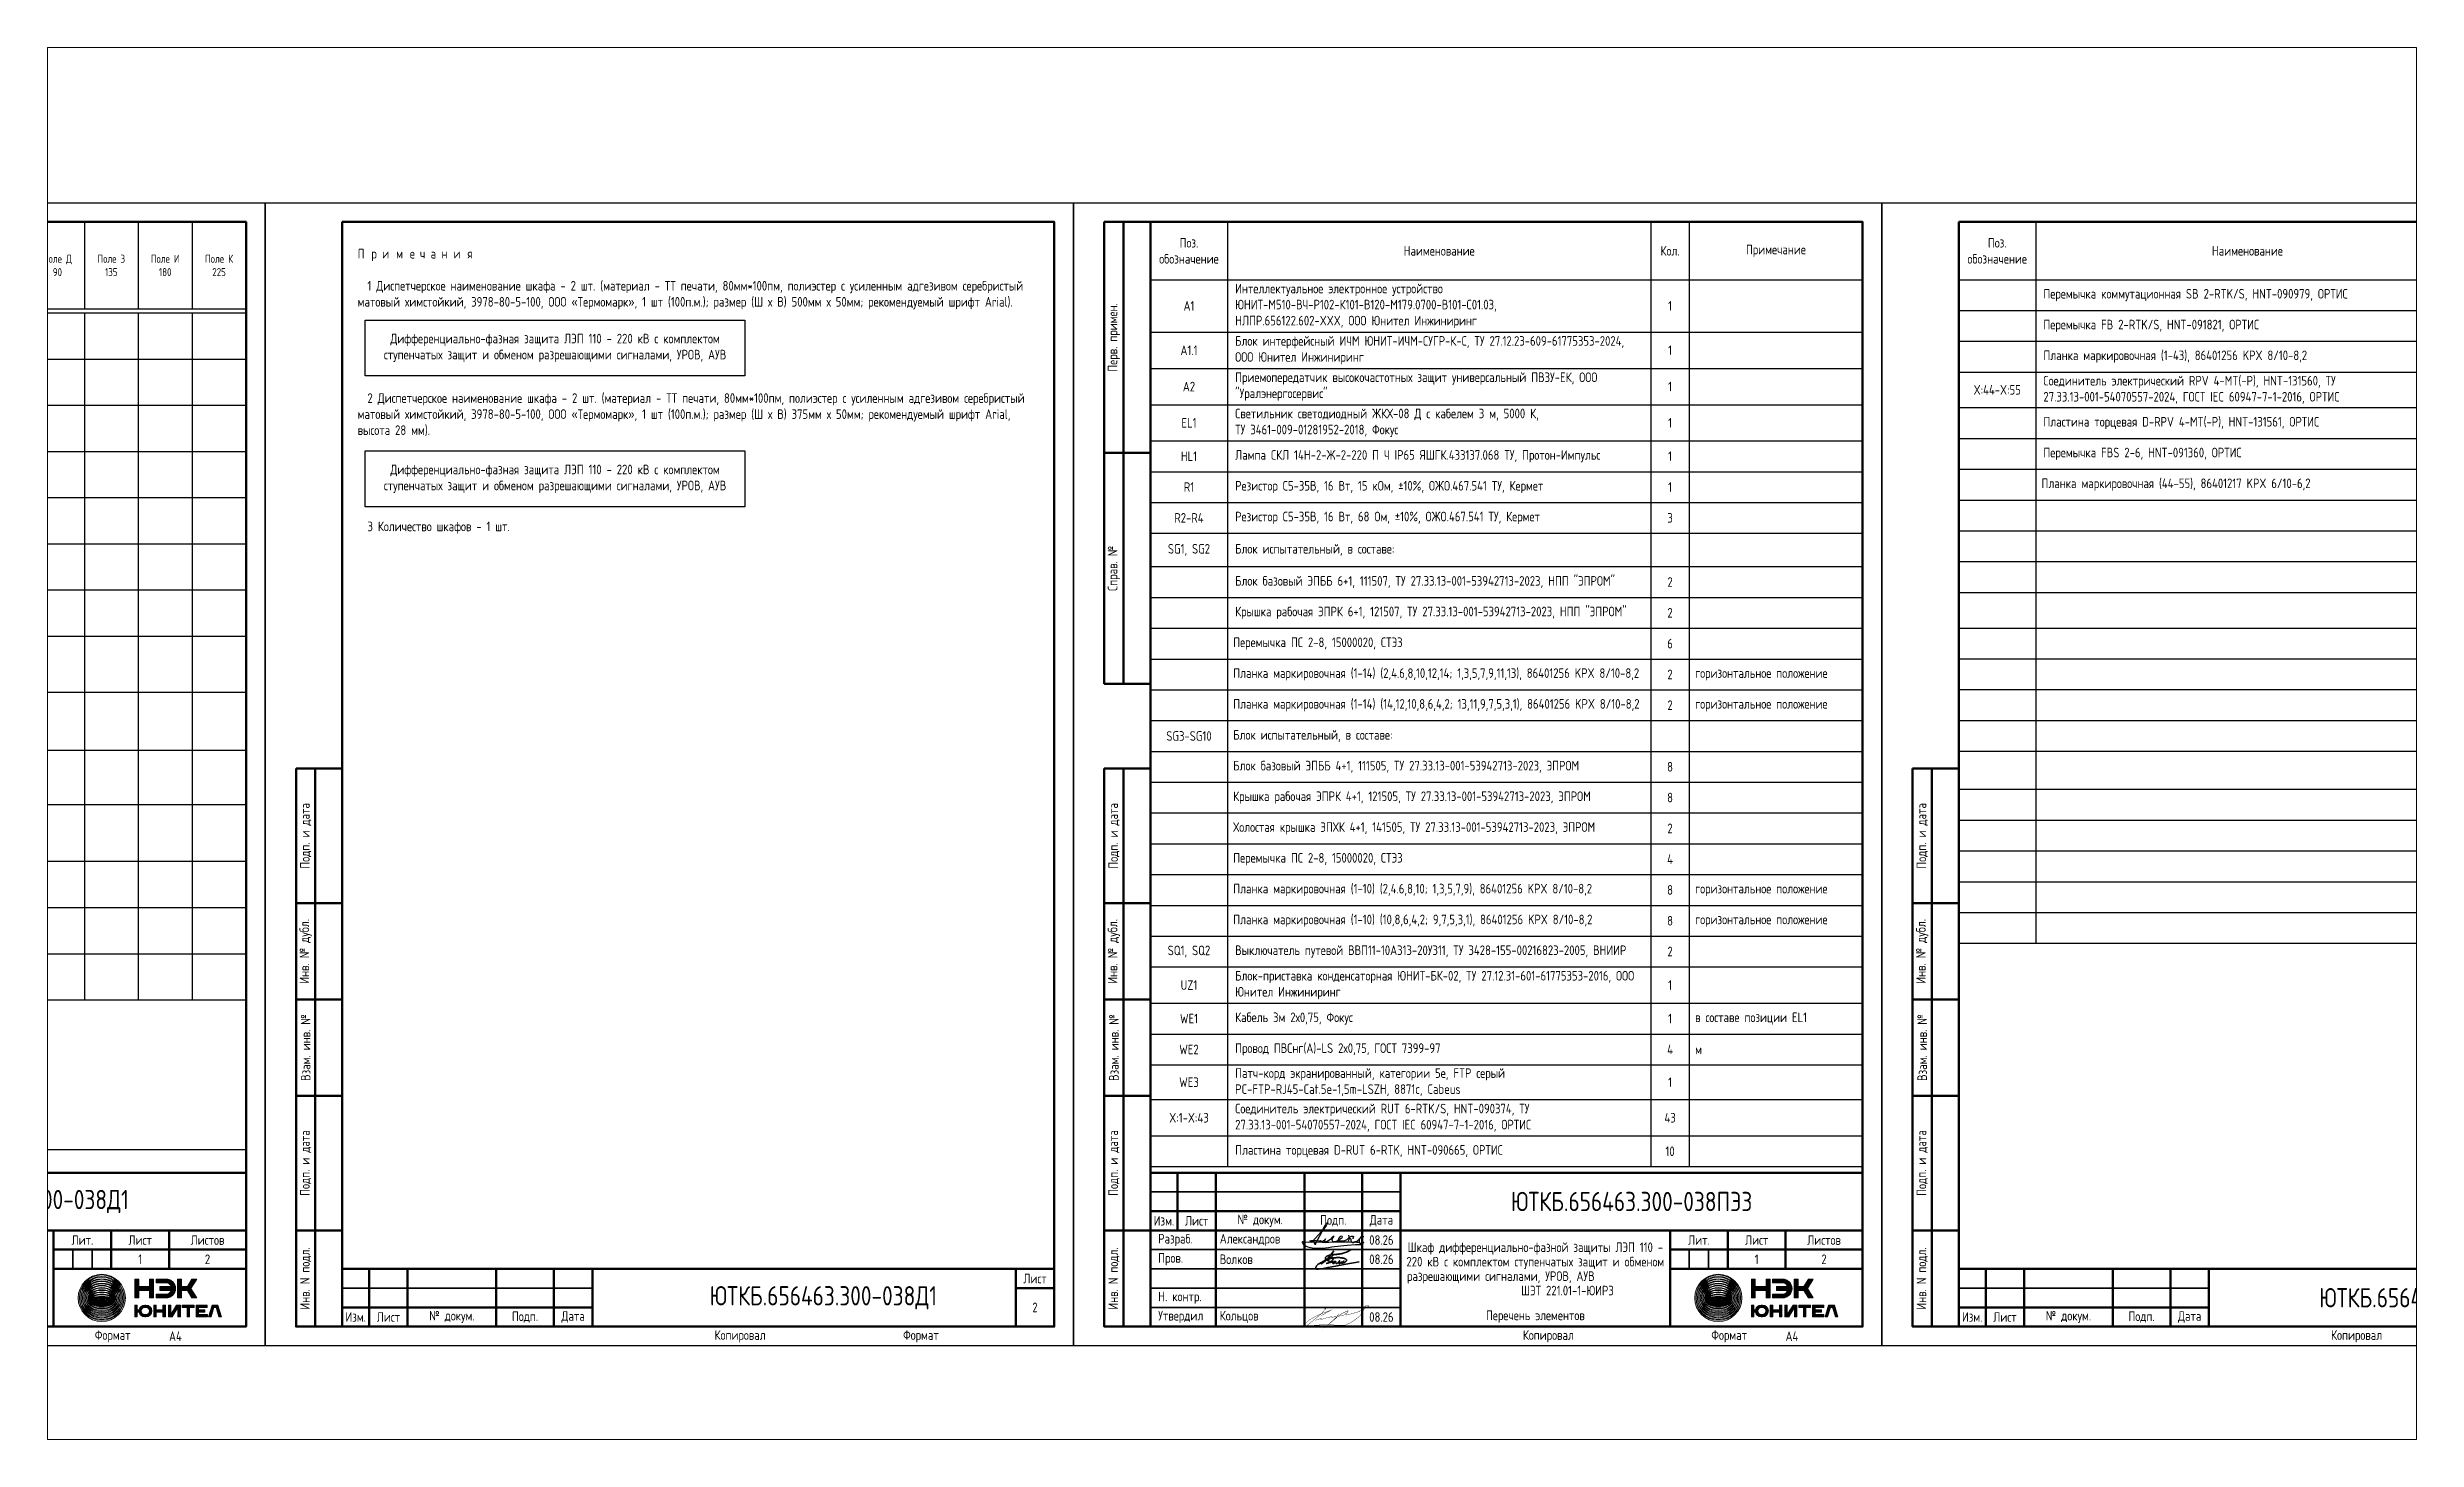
# Paper-space layout 'ПЭ3 1' of a CAD drawing. Header units: millimetres. Extents: x -354 to -9, y 8 to 211.
# The model-space entities are those that its viewports show. They can reach past a viewport. Long polylines and large blocks are cut down to what shows.
import ezdxf

# ---------------------------------------------------------------- set-up
doc = ezdxf.new("R2010")
doc.units = ezdxf.units.MM
doc.layers.add('Подписи', color=7, linetype='Continuous')
doc.styles.add('Gost_type_A', font='GOST_0.TTF')

psp = doc.layouts.new('ПЭ3 1')

msp = doc.modelspace()

# ---------------------------------------------------------------- texts
at = {"style": 'Gost_type_A'}
for s, insert, char_height, width, attachment_point in [('\\pxql;{\\T2;\\C0;Примечания\\P\\P\\T1;  1 }Диспетчерское наименование шкафа - {\\C6;2 шт}. (материал - ТТ печати, 80мм*100пм, полиэстер с усиленным адгезивом серебристый матовый химстойкий, 3978-80-5-100, ООО «Термомарк», 1 шт (100п.м.); размер (Ш х В) {\\C6;500мм} х 50мм; рекомендуемый шрифт Arial).\\P\\P\\P\\P\\P\\P  2 Диспетчерское наименование шкафа - {\\C6;2 шт.} (материал - ТТ печати, 80мм*100пм, полиэстер с усиленным адгезивом серебристый матовый химстойкий, 3978-80-5-100, ООО «Термомарк», 1 шт (100п.м.); размер (Ш х В) 375мм х 50мм; рекомендуемый шрифт Arial, высота 28 мм).\\P\\P\\P\\P\\P\\P  3 Количество шкафов - 1 шт.', (-606, 285), 2.5, 175, 1), ('Дифференциально-фазная защита ЛЭП 110 - 220 кВ с комплектом ступенчатых защит и обменом разрешающими сигналами, УРОВ, АУВ   ', (-554.7, 259.27), 2.5, 98.6, 5), ('Дифференциально-фазная защита ЛЭП 110 - 220 кВ с комплектом ступенчатых защит и обменом разрешающими сигналами, УРОВ, АУВ  ', (-554.7, 225.27), 2.5, 98.6, 5), ('ЮТКБ.656463.300-038Д1', (-695, 37.5), 5, 120, 5), ('ЮТКБ.656463.300-038ПЭ3', (-275, 37.5), 5, 120, 5), ('Александров', (-382, 27.5), 2.5, 22, 4), ('08.26', (-340, 27.5), 2.5, 10, 5), ('1', (-662.5, 22.5), 2.5, 15, 5), ('2', (-645, 22.5), 2.5, 20, 5), ('Волков', (-382, 22.5), 2.5, 22, 4), ('08.26', (-340, 22.5), 2.5, 10, 5), ('1', (-242.5, 22.5), 2.5, 15, 5), ('2', (-225, 22.5), 2.5, 20, 5), ('ЮТКБ.656463.300-038Д1', (-485, 12.5), 5, 120, 5), ('ЮТКБ.656463.300-038ПЭ3', (-65, 12.5), 5, 120, 5), ('2', (-430, 10), 2.5, 10, 5), ('Кольцов', (-382, 7.5), 2.5, 22, 4), ('08.26', (-340, 7.5), 2.5, 10, 5), ('Перечень элементов', (-300, 6), 2.5, 70, 8), ('A4', (-655, 2.5), 2.5, 20, 4), ('A4', (-235, 2.5), 2.5, 20, 4)]:
    msp.add_mtext(s, dxfattribs=dict(at, insert=insert, char_height=char_height, width=width, attachment_point=attachment_point))
at = {"char_height": 2.5, "width": 68, "attachment_point": 5, "line_spacing_factor": 0.9, "style": 'Gost_type_A'}
for insert in [(-720, 20), (-300, 20)]:
    msp.add_mtext('Шкаф дифференциально-фазной защиты ЛЭП 110 - 220 кВ с комплектом ступенчатых защит и обменом разрешающими сигналами, УРОВ, АУВ                             ШЭТ 221.01-1-ЮИРЗ', dxfattribs=dict(at, insert=insert))

# ---------------------------------------------------------------- blocks, each defined once
blk = doc.blocks.new('Штамп левый верхний')
at = {"lineweight": 50}
for points in [[(-12, 0), (-7, 0), (-7, -60), (-12, -60)], [(-7, 0), (0, 0), (0, -60), (-7, -60)], [(-12, -60), (-7, -60), (-7, -120), (-12, -120)], [(-7, -60), (0, -60), (0, -120), (-7, -120)]]:
    blk.add_lwpolyline(points, close=True, dxfattribs=at)
at = {"char_height": 2.5, "width": 60, "attachment_point": 5, "rotation": 90, "style": 'Gost_type_A'}
for s, insert in [('Перв. примен.', (-9.5, -30)), ('Справ. №', (-9.5, -90))]:
    blk.add_mtext(s, dxfattribs=dict(at, insert=insert))
blk = doc.blocks.new('Штамп левый нижний')
at = {"lineweight": 50}
for points in [[(-12, 145), (-7, 145), (-7, 110), (-12, 110)], [(-7, 145), (0, 145), (0, 110), (-7, 110)], [(-12, 110), (-7, 110), (-7, 85), (-12, 85)], [(-7, 110), (0, 110), (0, 85), (-7, 85)], [(-12, 85), (-7, 85), (-7, 60), (-12, 60)], [(-7, 85), (0, 85), (0, 60), (-7, 60)], [(-12, 60), (-7, 60), (-7, 25), (-12, 25)], [(-7, 60), (0, 60), (0, 25), (-7, 25)], [(-12, 25), (-7, 25), (-7, 0), (-12, 0)], [(-7, 25), (0, 25), (0, 0), (-7, 0)]]:
    blk.add_lwpolyline(points, close=True, dxfattribs=at)
at = {"char_height": 2.5, "attachment_point": 5, "rotation": 90, "style": 'Gost_type_A'}
for s, insert, width in [('Подп. и дата', (-9.5, 127.5), 35), ('Инв. № дубл.', (-9.5, 97.5), 25), ('Взам. инв. №', (-9.5, 72.5), 25), ('Подп. и дата', (-9.5, 42.5), 35), ('Инв. N подл.', (-9.5, 12.5), 25)]:
    blk.add_mtext(s, dxfattribs=dict(at, insert=insert, width=width))
blk = doc.blocks.new('Формат_А4')
blk.add_lwpolyline([(0, 297), (0, 0), (-210, 0), (-210, 297)], close=True)
at = {"lineweight": 50}
blk.add_lwpolyline([(-190, 292), (-5, 292), (-5, 5), (-190, 5)], close=True, dxfattribs=at)
blk = doc.blocks.new('Штамп малый нижний')
at = {"lineweight": 50}
for points in [[(-185, 15), (-178, 15), (-178, 5), (-185, 5)], [(-178, 15), (-168, 15), (-168, 5), (-178, 5)], [(-168, 15), (-145, 15), (-145, 5), (-168, 5)], [(-145, 15), (-130, 15), (-130, 5), (-145, 5)], [(-130, 15), (-120, 15), (-120, 5), (-130, 5)], [(-120, 15), (-10, 15), (-10, 0), (-120, 0)], [(-10, 15), (0, 15), (0, 10), (-10, 10)], [(-10, 10), (0, 10), (0, 0), (-10, 0)], [(-185, 5), (-178, 5), (-178, 0), (-185, 0)], [(-178, 5), (-168, 5), (-168, 0), (-178, 0)], [(-168, 5), (-145, 5), (-145, 0), (-168, 0)], [(-145, 5), (-130, 5), (-130, 0), (-145, 0)], [(-130, 5), (-120, 5), (-120, 0), (-130, 0)]]:
    blk.add_lwpolyline(points, close=True, dxfattribs=at)
for points in [[(-185, 15), (-178, 15), (-178, 10), (-185, 10)], [(-178, 15), (-168, 15), (-168, 10), (-178, 10)], [(-168, 15), (-145, 15), (-145, 10), (-168, 10)], [(-145, 15), (-130, 15), (-130, 10), (-145, 10)], [(-130, 15), (-120, 15), (-120, 10), (-130, 10)], [(-185, 10), (-178, 10), (-178, 5), (-185, 5)], [(-178, 10), (-168, 10), (-168, 5), (-178, 5)], [(-168, 10), (-145, 10), (-145, 5), (-168, 5)], [(-145, 10), (-130, 10), (-130, 5), (-145, 5)], [(-130, 10), (-120, 10), (-120, 5), (-130, 5)]]:
    blk.add_lwpolyline(points, close=True)
at = {"char_height": 2.5, "style": 'Gost_type_A'}
for s, insert, width, attachment_point in [('Лист', (-5, 12.5), 10, 5), ('Изм.', (-181.5, 2.5), 7, 5), ('Лист', (-173, 2.5), 10, 5), ('№ докум.', (-156.5, 2.5), 23, 5), ('Подп.', (-137.5, 2.5), 15, 5), ('Дата', (-125, 2.5), 10, 5), ('Копировал', (-75, -2.53), 13.1202, 6), ('Формат', (-30, -2.53), 13.1202, 6)]:
    blk.add_mtext(s, dxfattribs=dict(at, insert=insert, width=width, attachment_point=attachment_point))
blk = doc.blocks.new('*U16')
at = {"lineweight": 0, "true_color": 0x00cb62}
h = blk.add_hatch(color=112, dxfattribs=at)
h.dxf.hatch_style = 1
edge = h.paths.add_edge_path()
edge.add_spline(control_points=[(-12.47, 6.09), (-15.86, 6.09), (-18.61, 3.34), (-18.61, -0.05)], knot_values=[1, 1, 1, 1, 2, 2, 2, 2], degree=3, periodic=0)
edge.add_spline(control_points=[(-18.61, -0.05), (-18.61, -3.43), (-15.86, -6.19), (-12.47, -6.19)], knot_values=[0, 0, 0, 0, 1, 1, 1, 1], degree=3, periodic=0)
edge.add_spline(control_points=[(-12.47, -6.19), (-9.09, -6.19), (-6.33, -3.43), (-6.33, -0.05)], knot_values=[3, 3, 3, 3, 4, 4, 4, 4], degree=3, periodic=0)
edge.add_spline(control_points=[(-6.33, -0.05), (-6.33, 3.34), (-9.09, 6.09), (-12.47, 6.09)], knot_values=[2, 2, 2, 2, 3, 3, 3, 3], degree=3, periodic=0)
edge = h.paths.add_edge_path(flags=16)
edge.add_spline(control_points=[(-18.23, -0.05), (-18.23, 3.21), (-15.73, 5.95), (-12.47, 5.95)], knot_values=[0, 0, 0, 0, 1, 1, 1, 1], degree=3, periodic=0)
edge.add_spline(control_points=[(-12.47, 5.95), (-9.21, 5.95), (-6.71, 3.21), (-6.71, -0.05)], knot_values=[3, 3, 3, 3, 4, 4, 4, 4], degree=3, periodic=0)
edge.add_spline(control_points=[(-6.71, -0.05), (-6.71, -3.3), (-9.21, -5.83), (-12.47, -5.83)], knot_values=[2, 2, 2, 2, 3, 3, 3, 3], degree=3, periodic=0)
edge.add_spline(control_points=[(-12.47, -5.83), (-15.73, -5.83), (-18.23, -3.3), (-18.23, -0.05)], knot_values=[1, 1, 1, 1, 2, 2, 2, 2], degree=3, periodic=0)
h = blk.add_hatch(color=112, dxfattribs=at)
h.dxf.hatch_style = 1
edge = h.paths.add_edge_path()
edge.add_spline(control_points=[(-12.47, 5.52), (-15.66, 5.52), (-18.25, 3.02), (-18.25, -0.05)], knot_values=[1, 1, 1, 1, 2, 2, 2, 2], degree=3, periodic=0)
edge.add_spline(control_points=[(-18.25, -0.05), (-18.25, -3.11), (-15.66, -5.61), (-12.47, -5.61)], knot_values=[0, 0, 0, 0, 1, 1, 1, 1], degree=3, periodic=0)
edge.add_spline(control_points=[(-12.47, -5.61), (-9.28, -5.61), (-6.69, -3.11), (-6.69, -0.05)], knot_values=[3, 3, 3, 3, 4, 4, 4, 4], degree=3, periodic=0)
edge.add_spline(control_points=[(-6.69, -0.05), (-6.69, 3.02), (-9.28, 5.52), (-12.47, 5.52)], knot_values=[2, 2, 2, 2, 3, 3, 3, 3], degree=3, periodic=0)
edge = h.paths.add_edge_path(flags=16)
edge.add_spline(control_points=[(-17.86, -0.05), (-17.86, 2.9), (-15.53, 5.38), (-12.47, 5.38)], knot_values=[0, 0, 0, 0, 1, 1, 1, 1], degree=3, periodic=0)
edge.add_spline(control_points=[(-12.47, 5.38), (-9.41, 5.38), (-7.08, 2.9), (-7.08, -0.05)], knot_values=[3, 3, 3, 3, 4, 4, 4, 4], degree=3, periodic=0)
edge.add_spline(control_points=[(-7.08, -0.05), (-7.08, -2.99), (-9.41, -5.26), (-12.47, -5.26)], knot_values=[2, 2, 2, 2, 3, 3, 3, 3], degree=3, periodic=0)
edge.add_spline(control_points=[(-12.47, -5.26), (-15.53, -5.26), (-17.86, -2.99), (-17.86, -0.05)], knot_values=[1, 1, 1, 1, 2, 2, 2, 2], degree=3, periodic=0)
h = blk.add_hatch(color=112, dxfattribs=at)
h.dxf.hatch_style = 1
edge = h.paths.add_edge_path()
edge.add_spline(control_points=[(-17.88, -0.05), (-17.88, -2.8), (-15.46, -5.04), (-12.47, -5.04)], knot_values=[0, 0, 0, 0, 1, 1, 1, 1], degree=3, periodic=0)
edge.add_spline(control_points=[(-12.47, -5.04), (-9.49, -5.04), (-7.06, -2.8), (-7.06, -0.05)], knot_values=[3, 3, 3, 3, 4, 4, 4, 4], degree=3, periodic=0)
edge.add_spline(control_points=[(-7.06, -0.05), (-7.06, 2.71), (-9.49, 4.95), (-12.47, 4.95)], knot_values=[2, 2, 2, 2, 3, 3, 3, 3], degree=3, periodic=0)
edge.add_spline(control_points=[(-12.47, 4.95), (-15.46, 4.95), (-17.88, 2.71), (-17.88, -0.05)], knot_values=[1, 1, 1, 1, 2, 2, 2, 2], degree=3, periodic=0)
edge = h.paths.add_edge_path(flags=16)
edge.add_spline(control_points=[(-17.5, -0.05), (-17.5, 2.58), (-15.33, 4.8), (-12.47, 4.8)], knot_values=[0, 0, 0, 0, 1, 1, 1, 1], degree=3, periodic=0)
edge.add_spline(control_points=[(-12.47, 4.8), (-9.61, 4.8), (-7.44, 2.58), (-7.44, -0.05)], knot_values=[3, 3, 3, 3, 4, 4, 4, 4], degree=3, periodic=0)
edge.add_spline(control_points=[(-7.44, -0.05), (-7.44, -2.67), (-9.61, -4.68), (-12.47, -4.68)], knot_values=[2, 2, 2, 2, 3, 3, 3, 3], degree=3, periodic=0)
edge.add_spline(control_points=[(-12.47, -4.68), (-15.33, -4.68), (-17.5, -2.67), (-17.5, -0.05)], knot_values=[1, 1, 1, 1, 2, 2, 2, 2], degree=3, periodic=0)
h = blk.add_hatch(color=112, dxfattribs=at)
h.dxf.hatch_style = 1
edge = h.paths.add_edge_path()
edge.add_spline(control_points=[(-7.44, -0.05), (-7.44, 0.28), (-7.47, 0.6), (-7.54, 0.91)], knot_values=[3, 3, 3, 3, 3.12466, 3.12466, 3.12466, 3.12466], degree=3, periodic=0)
edge.add_spline(control_points=[(-7.54, 0.91), (-8.04, 2.89), (-10.06, 4.37), (-12.47, 4.37)], knot_values=[2, 2, 2, 2, 2.864772, 2.864772, 2.864772, 2.864772], degree=3, periodic=0)
edge.add_spline(control_points=[(-12.47, 4.37), (-14.88, 4.37), (-16.9, 2.89), (-17.4, 0.91)], knot_values=[1.135231, 1.135231, 1.135231, 1.135231, 2, 2, 2, 2], degree=3, periodic=0)
edge.add_spline(control_points=[(-17.4, 0.91), (-17.47, 0.6), (-17.5, 0.28), (-17.5, -0.05)], knot_values=[0.875337, 0.875337, 0.875337, 0.875337, 1, 1, 1, 1], degree=3, periodic=0)
edge.add_spline(control_points=[(-17.5, -0.05), (-17.5, -0.39), (-17.46, -0.73), (-17.39, -1.05)], knot_values=[1, 1, 1, 1, 1.132178, 1.132178, 1.132178, 1.132178], degree=3, periodic=0)
edge.add_spline(control_points=[(-17.39, -1.05), (-16.87, -3), (-14.86, -4.46), (-12.47, -4.46)], knot_values=[0, 0, 0, 0, 0.858028, 0.858028, 0.858028, 0.858028], degree=3, periodic=0)
edge.add_spline(control_points=[(-12.47, -4.46), (-10.08, -4.46), (-8.07, -3), (-7.55, -1.05)], knot_values=[3.141968, 3.141968, 3.141968, 3.141968, 4, 4, 4, 4], degree=3, periodic=0)
edge.add_spline(control_points=[(-7.55, -1.05), (-7.48, -0.73), (-7.44, -0.39), (-7.44, -0.05)], knot_values=[2.867825, 2.867825, 2.867825, 2.867825, 3, 3, 3, 3], degree=3, periodic=0)
edge = h.paths.add_edge_path(flags=16)
edge.add_spline(control_points=[(-17.16, -0.05), (-17.16, 0.24), (-17.12, 0.51), (-17.05, 0.77)], knot_values=[1, 1, 1, 1, 1.132889, 1.132889, 1.132889, 1.132889], degree=3, periodic=0)
edge.add_spline(control_points=[(-17.05, 0.77), (-16.64, 2.71), (-14.81, 4.23), (-12.47, 4.23)], knot_values=[0, 0, 0, 0, 0.878882, 0.878882, 0.878882, 0.878882], degree=3, periodic=0)
edge.add_spline(control_points=[(-12.47, 4.23), (-10.13, 4.23), (-8.3, 2.71), (-7.89, 0.77)], knot_values=[3.121118, 3.121118, 3.121118, 3.121118, 4, 4, 4, 4], degree=3, periodic=0)
edge.add_spline(control_points=[(-7.89, 0.77), (-7.82, 0.51), (-7.78, 0.24), (-7.78, -0.05)], knot_values=[2.867111, 2.867111, 2.867111, 2.867111, 3, 3, 3, 3], degree=3, periodic=0)
edge.add_spline(control_points=[(-7.78, -0.05), (-7.78, -0.34), (-7.82, -0.63), (-7.9, -0.9)], knot_values=[3, 3, 3, 3, 3.139265, 3.139265, 3.139265, 3.139265], degree=3, periodic=0)
edge.add_spline(control_points=[(-7.9, -0.9), (-8.33, -2.78), (-10.15, -4.11), (-12.47, -4.11), (-14.79, -4.11), (-16.61, -2.78), (-17.04, -0.9)], knot_values=[1.128324, 1.128324, 1.128324, 1.128324, 2, 2, 2, 2.871676, 2.871676, 2.871676, 2.871676], degree=3, periodic=0)
edge.add_spline(control_points=[(-17.04, -0.9), (-17.12, -0.63), (-17.16, -0.34), (-17.16, -0.05)], knot_values=[0.860735, 0.860735, 0.860735, 0.860735, 1, 1, 1, 1], degree=3, periodic=0)
edge = h.paths.add_edge_path(flags=0)
edge.add_spline(control_points=[(-16.8, -0.05), (-16.8, 0.19), (-16.76, 0.42), (-16.7, 0.64)], knot_values=[1, 1, 1, 1, 1.129952, 1.129952, 1.129952, 1.129952], degree=3, periodic=0)
edge.add_spline(control_points=[(-16.7, 0.64), (-16.34, 2.32), (-14.64, 3.65), (-12.47, 3.65)], knot_values=[0, 0, 0, 0, 0.883348, 0.883348, 0.883348, 0.883348], degree=3, periodic=0)
edge.add_spline(control_points=[(-12.47, 3.65), (-10.3, 3.65), (-8.6, 2.32), (-8.24, 0.64)], knot_values=[3.11667, 3.11667, 3.11667, 3.11667, 4, 4, 4, 4], degree=3, periodic=0)
edge.add_spline(control_points=[(-8.24, 0.64), (-8.18, 0.42), (-8.14, 0.19), (-8.14, -0.05)], knot_values=[2.870028, 2.870028, 2.870028, 2.870028, 3, 3, 3, 3], degree=3, periodic=0)
edge.add_spline(control_points=[(-8.14, -0.05), (-8.14, -0.29), (-8.18, -0.53), (-8.25, -0.76)], knot_values=[3, 3, 3, 3, 3.135947, 3.135947, 3.135947, 3.135947], degree=3, periodic=0)
edge.add_spline(control_points=[(-8.25, -0.76), (-8.63, -2.39), (-10.32, -3.54), (-12.47, -3.54)], knot_values=[2, 2, 2, 2, 2.876458, 2.876458, 2.876458, 2.876458], degree=3, periodic=0)
edge.add_spline(control_points=[(-12.47, -3.54), (-14.63, -3.54), (-16.31, -2.39), (-16.69, -0.76)], knot_values=[1.12352, 1.12352, 1.12352, 1.12352, 2, 2, 2, 2], degree=3, periodic=0)
edge.add_spline(control_points=[(-16.69, -0.76), (-16.76, -0.53), (-16.8, -0.29), (-16.8, -0.05)], knot_values=[0.864077, 0.864077, 0.864077, 0.864077, 1, 1, 1, 1], degree=3, periodic=0)
edge = h.paths.add_edge_path(flags=0)
edge.add_spline(control_points=[(-16.43, -0.05), (-16.43, 0.14), (-16.41, 0.33), (-16.35, 0.5)], knot_values=[1, 1, 1, 1, 1.126377, 1.126377, 1.126377, 1.126377], degree=3, periodic=0)
edge.add_spline(control_points=[(-16.35, 0.5), (-16.03, 1.93), (-14.48, 3.08), (-12.47, 3.08)], knot_values=[0, 0, 0, 0, 0.888928, 0.888928, 0.888928, 0.888928], degree=3, periodic=0)
edge.add_spline(control_points=[(-12.47, 3.08), (-10.46, 3.08), (-8.91, 1.93), (-8.59, 0.5)], knot_values=[3.111075, 3.111075, 3.111075, 3.111075, 4, 4, 4, 4], degree=3, periodic=0)
edge.add_spline(control_points=[(-8.59, 0.5), (-8.54, 0.33), (-8.51, 0.14), (-8.51, -0.05)], knot_values=[2.87362, 2.87362, 2.87362, 2.87362, 3, 3, 3, 3], degree=3, periodic=0)
edge.add_spline(control_points=[(-8.51, -0.05), (-8.51, -0.24), (-8.54, -0.43), (-8.6, -0.62)], knot_values=[3, 3, 3, 3, 3.131788, 3.131788, 3.131788, 3.131788], degree=3, periodic=0)
edge.add_spline(control_points=[(-8.6, -0.62), (-8.93, -2), (-10.48, -2.96), (-12.47, -2.96)], knot_values=[2, 2, 2, 2, 2.882553, 2.882553, 2.882553, 2.882553], degree=3, periodic=0)
edge.add_spline(control_points=[(-12.47, -2.96), (-14.46, -2.96), (-16.01, -2), (-16.34, -0.62)], knot_values=[1.117444, 1.117444, 1.117444, 1.117444, 2, 2, 2, 2], degree=3, periodic=0)
edge.add_spline(control_points=[(-16.34, -0.62), (-16.4, -0.43), (-16.43, -0.24), (-16.43, -0.05)], knot_values=[0.868215, 0.868215, 0.868215, 0.868215, 1, 1, 1, 1], degree=3, periodic=0)
edge = h.paths.add_edge_path(flags=0)
edge.add_spline(control_points=[(-16, -0.48), (-16.05, -0.34), (-16.07, -0.19), (-16.07, -0.05), (-16.07, 0.1), (-16.05, 0.24), (-16, 0.37)], knot_values=[0.873534, 0.873534, 0.873534, 0.873534, 1, 1, 1, 1.12176, 1.12176, 1.12176, 1.12176], degree=3, periodic=0)
edge.add_spline(control_points=[(-16, 0.37), (-15.73, 1.55), (-14.32, 2.51), (-12.47, 2.51), (-10.63, 2.51), (-9.21, 1.55), (-8.94, 0.37)], knot_values=[3.103684, 3.103684, 3.103684, 3.103684, 3.999991, 3.999991, 3.999991, 4.896306, 4.896306, 4.896306, 4.896306], degree=3, periodic=0)
edge.add_spline(control_points=[(-8.94, 0.37), (-8.89, 0.24), (-8.87, 0.1), (-8.87, -0.05), (-8.87, -0.19), (-8.9, -0.34), (-8.94, -0.48)], knot_values=[2.878251, 2.878251, 2.878251, 2.878251, 3, 3, 3, 3.126453, 3.126453, 3.126453, 3.126453], degree=3, periodic=0)
edge.add_spline(control_points=[(-8.94, -0.48), (-9.23, -1.61), (-10.64, -2.39), (-12.47, -2.39), (-14.3, -2.39), (-15.71, -1.61), (-16, -0.48)], knot_values=[1.109435, 1.109435, 1.109435, 1.109435, 2.000012, 2.000012, 2.000012, 2.890577, 2.890577, 2.890577, 2.890577], degree=3, periodic=0)
edge = h.paths.add_edge_path(flags=0)
edge.add_spline(control_points=[(-15.71, -0.05), (-15.71, 0.06), (-15.69, 0.16), (-15.65, 0.26)], knot_values=[1, 1, 1, 1, 1.121318, 1.121318, 1.121318, 1.121318], degree=3, periodic=0)
edge.add_spline(control_points=[(-15.65, 0.26), (-15.41, 1.17), (-14.14, 1.93), (-12.47, 1.93)], knot_values=[0, 0, 0, 0, 0.9007, 0.9007, 0.9007, 0.9007], degree=3, periodic=0)
edge.add_spline(control_points=[(-12.47, 1.93), (-10.8, 1.93), (-9.53, 1.17), (-9.29, 0.26)], knot_values=[3.099305, 3.099305, 3.099305, 3.099305, 4, 4, 4, 4], degree=3, periodic=0)
edge.add_spline(control_points=[(-9.29, 0.26), (-9.25, 0.16), (-9.23, 0.06), (-9.23, -0.05)], knot_values=[2.878676, 2.878676, 2.878676, 2.878676, 3, 3, 3, 3], degree=3, periodic=0)
edge.add_spline(control_points=[(-9.23, -0.05), (-9.23, -0.16), (-9.25, -0.26), (-9.3, -0.36)], knot_values=[3, 3, 3, 3, 3.126159, 3.126159, 3.126159, 3.126159], degree=3, periodic=0)
edge.add_spline(control_points=[(-9.3, -0.36), (-9.55, -1.23), (-10.81, -1.81), (-12.47, -1.81), (-14.13, -1.81), (-15.4, -1.23), (-15.64, -0.36)], knot_values=[1.105344, 1.105344, 1.105344, 1.105344, 1.999995, 1.999995, 1.999995, 2.89465, 2.89465, 2.89465, 2.89465], degree=3, periodic=0)
edge.add_spline(control_points=[(-15.64, -0.36), (-15.69, -0.26), (-15.71, -0.16), (-15.71, -0.05)], knot_values=[0.873848, 0.873848, 0.873848, 0.873848, 1, 1, 1, 1], degree=3, periodic=0)
edge = h.paths.add_edge_path(flags=0)
edge.add_spline(control_points=[(-15.35, -0.05), (-15.35, 0.03), (-15.33, 0.09), (-15.29, 0.16)], knot_values=[1, 1, 1, 1, 1.112633, 1.112633, 1.112633, 1.112633], degree=3, periodic=0)
edge.add_spline(control_points=[(-15.29, 0.16), (-15.09, 0.79), (-13.95, 1.36), (-12.47, 1.36)], knot_values=[0, 0, 0, 0, 0.904875, 0.904875, 0.904875, 0.904875], degree=3, periodic=0)
edge.add_spline(control_points=[(-12.47, 1.36), (-11, 1.36), (-9.85, 0.79), (-9.65, 0.16)], knot_values=[3.095133, 3.095133, 3.095133, 3.095133, 4, 4, 4, 4], degree=3, periodic=0)
edge.add_spline(control_points=[(-9.65, 0.16), (-9.61, 0.09), (-9.59, 0.03), (-9.59, -0.05)], knot_values=[2.887357, 2.887357, 2.887357, 2.887357, 3, 3, 3, 3], degree=3, periodic=0)
edge.add_spline(control_points=[(-9.59, -0.05), (-9.59, -0.12), (-9.62, -0.19), (-9.65, -0.26)], knot_values=[3, 3, 3, 3, 3.117814, 3.117814, 3.117814, 3.117814], degree=3, periodic=0)
edge.add_spline(control_points=[(-9.65, -0.26), (-9.87, -0.85), (-11.01, -1.24), (-12.47, -1.24)], knot_values=[2, 2, 2, 2, 2.897768, 2.897768, 2.897768, 2.897768], degree=3, periodic=0)
edge.add_spline(control_points=[(-12.47, -1.24), (-13.93, -1.24), (-15.07, -0.85), (-15.29, -0.26)], knot_values=[1.102221, 1.102221, 1.102221, 1.102221, 2, 2, 2, 2], degree=3, periodic=0)
edge.add_spline(control_points=[(-15.29, -0.26), (-15.33, -0.19), (-15.35, -0.12), (-15.35, -0.05)], knot_values=[0.882198, 0.882198, 0.882198, 0.882198, 1, 1, 1, 1], degree=3, periodic=0)
edge = h.paths.add_edge_path(flags=0)
edge.add_spline(control_points=[(-14.98, -0.05), (-14.98, -0.01), (-14.97, 0.02), (-14.94, 0.05)], knot_values=[0.901648, 0.901648, 0.901648, 0.901648, 1, 1, 1, 1], degree=3, periodic=0)
edge.add_spline(control_points=[(-14.94, 0.05), (-14.79, 0.38), (-13.85, 0.78), (-12.47, 0.78)], knot_values=[0, 0, 0, 0, 0.912829, 0.912829, 0.912829, 0.912829], degree=3, periodic=0)
edge.add_spline(control_points=[(-12.47, 0.78), (-11.09, 0.78), (-10.15, 0.38), (-10, 0.05)], knot_values=[3.087219, 3.087219, 3.087219, 3.087219, 4, 4, 4, 4], degree=3, periodic=0)
edge.add_spline(control_points=[(-10, 0.05), (-9.97, 0.02), (-9.96, -0.01), (-9.96, -0.05)], knot_values=[3, 3, 3, 3, 3.098413, 3.098413, 3.098413, 3.098413], degree=3, periodic=0)
edge.add_spline(control_points=[(-9.96, -0.05), (-9.96, -0.08), (-9.97, -0.12), (-10.01, -0.15)], knot_values=[2.896056, 2.896056, 2.896056, 2.896056, 3, 3, 3, 3], degree=3, periodic=0)
edge.add_spline(control_points=[(-10.01, -0.15), (-10.17, -0.45), (-11.1, -0.67), (-12.47, -0.67)], knot_values=[2, 2, 2, 2, 2.903474, 2.903474, 2.903474, 2.903474], degree=3, periodic=0)
edge.add_spline(control_points=[(-12.47, -0.67), (-13.84, -0.67), (-14.77, -0.45), (-14.93, -0.15)], knot_values=[1.096469, 1.096469, 1.096469, 1.096469, 2, 2, 2, 2], degree=3, periodic=0)
edge.add_spline(control_points=[(-14.93, -0.15), (-14.97, -0.12), (-14.98, -0.08), (-14.98, -0.05)], knot_values=[1, 1, 1, 1, 1.103878, 1.103878, 1.103878, 1.103878], degree=3, periodic=0)
edge = h.paths.add_edge_path(flags=0)
edge.add_spline(control_points=[(-14.59, -0.05), (-14.59, 0.05), (-13.26, 0.06), (-12.47, 0.06)], knot_values=[1, 1, 1, 1, 2, 2, 2, 2], degree=3, periodic=0)
edge.add_spline(control_points=[(-12.47, 0.06), (-11.68, 0.06), (-10.35, 0.05), (-10.35, -0.05)], knot_values=[2, 2, 2, 2, 3, 3, 3, 3], degree=3, periodic=0)
edge.add_spline(control_points=[(-10.35, -0.05), (-10.35, -0.14), (-11.68, -0.15), (-12.47, -0.15)], knot_values=[3, 3, 3, 3, 4, 4, 4, 4], degree=3, periodic=0)
edge.add_spline(control_points=[(-12.47, -0.15), (-13.26, -0.15), (-14.59, -0.14), (-14.59, -0.05)], knot_values=[0, 0, 0, 0, 1, 1, 1, 1], degree=3, periodic=0)
h = blk.add_hatch(color=112, dxfattribs=at)
h.dxf.hatch_style = 1
edge = h.paths.add_edge_path()
edge.add_spline(control_points=[(-16.7, 0.64), (-16.34, 2.32), (-14.64, 3.65), (-12.47, 3.65)], knot_values=[0, 0, 0, 0, 0.883348, 0.883348, 0.883348, 0.883348], degree=3, periodic=0)
edge.add_spline(control_points=[(-12.47, 3.65), (-10.3, 3.65), (-8.6, 2.32), (-8.24, 0.64)], knot_values=[3.11667, 3.11667, 3.11667, 3.11667, 4, 4, 4, 4], degree=3, periodic=0)
edge.add_spline(control_points=[(-8.24, 0.64), (-8.18, 0.42), (-8.14, 0.19), (-8.14, -0.05)], knot_values=[2.870028, 2.870028, 2.870028, 2.870028, 3, 3, 3, 3], degree=3, periodic=0)
edge.add_spline(control_points=[(-8.14, -0.05), (-8.14, -0.29), (-8.18, -0.53), (-8.25, -0.76)], knot_values=[3, 3, 3, 3, 3.135947, 3.135947, 3.135947, 3.135947], degree=3, periodic=0)
edge.add_spline(control_points=[(-8.25, -0.76), (-8.63, -2.39), (-10.32, -3.54), (-12.47, -3.54)], knot_values=[2, 2, 2, 2, 2.876458, 2.876458, 2.876458, 2.876458], degree=3, periodic=0)
edge.add_spline(control_points=[(-12.47, -3.54), (-13.87, -3.54), (-15.07, -3.05), (-15.84, -2.27)], knot_values=[1.431996, 1.431996, 1.431996, 1.431996, 2, 2, 2, 2], degree=3, periodic=0)
edge.add_line((-15.84, -2.27), (-16.12, -2.46))
edge.add_spline(control_points=[(-16.12, -2.46), (-15.26, -3.33), (-13.94, -3.89), (-12.47, -3.89)], knot_values=[0, 0, 0, 0, 0.570003, 0.570003, 0.570003, 0.570003], degree=3, periodic=0)
edge.add_spline(control_points=[(-12.47, -3.89), (-10.25, -3.89), (-8.38, -2.61), (-7.9, -0.9)], knot_values=[3.139265, 3.139265, 3.139265, 3.139265, 4, 4, 4, 4], degree=3, periodic=0)
edge.add_spline(control_points=[(-7.9, -0.9), (-7.84, -0.63), (-7.8, -0.34), (-7.8, -0.05), (-7.8, 0.23), (-7.83, 0.51), (-7.89, 0.77)], knot_values=[2.871676, 2.871676, 2.871676, 2.871676, 3, 3, 3, 3.121118, 3.121118, 3.121118, 3.121118], degree=3, periodic=0)
edge.add_spline(control_points=[(-7.89, 0.77), (-8.35, 2.5), (-10.23, 3.8), (-12.47, 3.8)], knot_values=[2, 2, 2, 2, 2.867111, 2.867111, 2.867111, 2.867111], degree=3, periodic=0)
edge.add_spline(control_points=[(-12.47, 3.8), (-14.71, 3.8), (-16.59, 2.5), (-17.05, 0.77)], knot_values=[1.132889, 1.132889, 1.132889, 1.132889, 2, 2, 2, 2], degree=3, periodic=0)
edge.add_spline(control_points=[(-17.05, 0.77), (-17.11, 0.51), (-17.14, 0.23), (-17.14, -0.05), (-17.14, -0.34), (-17.1, -0.63), (-17.04, -0.9)], knot_values=[0.878882, 0.878882, 0.878882, 0.878882, 1, 1, 1, 1.128324, 1.128324, 1.128324, 1.128324], degree=3, periodic=0)
edge.add_spline(control_points=[(-17.04, -0.9), (-16.88, -1.48), (-16.56, -2.01), (-16.12, -2.46)], knot_values=[0.570003, 0.570003, 0.570003, 0.570003, 0.860735, 0.860735, 0.860735, 0.860735], degree=3, periodic=0)
edge.add_line((-16.12, -2.46), (-15.84, -2.27))
edge.add_spline(control_points=[(-15.84, -2.27), (-16.26, -1.85), (-16.56, -1.33), (-16.69, -0.76)], knot_values=[1.12352, 1.12352, 1.12352, 1.12352, 1.431996, 1.431996, 1.431996, 1.431996], degree=3, periodic=0)
edge.add_spline(control_points=[(-16.69, -0.76), (-16.76, -0.53), (-16.8, -0.29), (-16.8, -0.05)], knot_values=[0.864077, 0.864077, 0.864077, 0.864077, 1, 1, 1, 1], degree=3, periodic=0)
edge.add_spline(control_points=[(-16.8, -0.05), (-16.8, 0.19), (-16.76, 0.42), (-16.7, 0.64)], knot_values=[1, 1, 1, 1, 1.129952, 1.129952, 1.129952, 1.129952], degree=3, periodic=0)
h = blk.add_hatch(color=112, dxfattribs=at)
h.dxf.hatch_style = 1
edge = h.paths.add_edge_path()
edge.add_spline(control_points=[(-16.78, -0.05), (-16.78, -0.29), (-16.75, -0.53), (-16.69, -0.76)], knot_values=[1, 1, 1, 1, 1.12352, 1.12352, 1.12352, 1.12352], degree=3, periodic=0)
edge.add_spline(control_points=[(-16.69, -0.76), (-16.26, -2.22), (-14.53, -3.32), (-12.47, -3.32)], knot_values=[0, 0, 0, 0, 0.864077, 0.864077, 0.864077, 0.864077], degree=3, periodic=0)
edge.add_spline(control_points=[(-12.47, -3.32), (-10.41, -3.32), (-8.68, -2.22), (-8.25, -0.76)], knot_values=[3.135947, 3.135947, 3.135947, 3.135947, 4, 4, 4, 4], degree=3, periodic=0)
edge.add_spline(control_points=[(-8.25, -0.76), (-8.19, -0.53), (-8.17, -0.29), (-8.17, -0.05)], knot_values=[2.876458, 2.876458, 2.876458, 2.876458, 3, 3, 3, 3], degree=3, periodic=0)
edge.add_spline(control_points=[(-8.17, -0.05), (-8.17, 0.19), (-8.19, 0.42), (-8.24, 0.64)], knot_values=[3, 3, 3, 3, 3.11667, 3.11667, 3.11667, 3.11667], degree=3, periodic=0)
edge.add_spline(control_points=[(-8.24, 0.64), (-8.66, 2.11), (-10.39, 3.22), (-12.47, 3.22)], knot_values=[2, 2, 2, 2, 2.870028, 2.870028, 2.870028, 2.870028], degree=3, periodic=0)
edge.add_spline(control_points=[(-12.47, 3.22), (-14.55, 3.22), (-16.28, 2.11), (-16.7, 0.64)], knot_values=[1.129952, 1.129952, 1.129952, 1.129952, 2, 2, 2, 2], degree=3, periodic=0)
edge.add_spline(control_points=[(-16.7, 0.64), (-16.75, 0.42), (-16.78, 0.19), (-16.78, -0.05)], knot_values=[0.883348, 0.883348, 0.883348, 0.883348, 1, 1, 1, 1], degree=3, periodic=0)
edge = h.paths.add_edge_path(flags=16)
edge.add_spline(control_points=[(-16.43, -0.05), (-16.43, 0.14), (-16.41, 0.33), (-16.35, 0.5)], knot_values=[1, 1, 1, 1, 1.126377, 1.126377, 1.126377, 1.126377], degree=3, periodic=0)
edge.add_spline(control_points=[(-16.35, 0.5), (-16.03, 1.93), (-14.48, 3.08), (-12.47, 3.08)], knot_values=[0, 0, 0, 0, 0.888928, 0.888928, 0.888928, 0.888928], degree=3, periodic=0)
edge.add_spline(control_points=[(-12.47, 3.08), (-10.46, 3.08), (-8.91, 1.93), (-8.59, 0.5)], knot_values=[3.111075, 3.111075, 3.111075, 3.111075, 4, 4, 4, 4], degree=3, periodic=0)
edge.add_spline(control_points=[(-8.59, 0.5), (-8.54, 0.33), (-8.51, 0.14), (-8.51, -0.05)], knot_values=[2.87362, 2.87362, 2.87362, 2.87362, 3, 3, 3, 3], degree=3, periodic=0)
edge.add_spline(control_points=[(-8.51, -0.05), (-8.51, -0.24), (-8.54, -0.43), (-8.6, -0.62)], knot_values=[3, 3, 3, 3, 3.131788, 3.131788, 3.131788, 3.131788], degree=3, periodic=0)
edge.add_spline(control_points=[(-8.6, -0.62), (-8.93, -2), (-10.48, -2.96), (-12.47, -2.96)], knot_values=[2, 2, 2, 2, 2.882553, 2.882553, 2.882553, 2.882553], degree=3, periodic=0)
edge.add_spline(control_points=[(-12.47, -2.96), (-14.46, -2.96), (-16.01, -2), (-16.34, -0.62)], knot_values=[1.117444, 1.117444, 1.117444, 1.117444, 2, 2, 2, 2], degree=3, periodic=0)
edge.add_spline(control_points=[(-16.34, -0.62), (-16.4, -0.43), (-16.43, -0.24), (-16.43, -0.05)], knot_values=[0.868215, 0.868215, 0.868215, 0.868215, 1, 1, 1, 1], degree=3, periodic=0)
edge = h.paths.add_edge_path(flags=0)
edge.add_spline(control_points=[(-16, -0.48), (-16.05, -0.34), (-16.07, -0.19), (-16.07, -0.05), (-16.07, 0.1), (-16.05, 0.24), (-16, 0.37)], knot_values=[0.873534, 0.873534, 0.873534, 0.873534, 1, 1, 1, 1.12176, 1.12176, 1.12176, 1.12176], degree=3, periodic=0)
edge.add_spline(control_points=[(-16, 0.37), (-15.73, 1.55), (-14.32, 2.51), (-12.47, 2.51), (-10.63, 2.51), (-9.21, 1.55), (-8.94, 0.37)], knot_values=[3.103684, 3.103684, 3.103684, 3.103684, 3.999991, 3.999991, 3.999991, 4.896306, 4.896306, 4.896306, 4.896306], degree=3, periodic=0)
edge.add_spline(control_points=[(-8.94, 0.37), (-8.89, 0.24), (-8.87, 0.1), (-8.87, -0.05), (-8.87, -0.19), (-8.9, -0.34), (-8.94, -0.48)], knot_values=[2.878251, 2.878251, 2.878251, 2.878251, 3, 3, 3, 3.126453, 3.126453, 3.126453, 3.126453], degree=3, periodic=0)
edge.add_spline(control_points=[(-8.94, -0.48), (-9.23, -1.61), (-10.64, -2.39), (-12.47, -2.39), (-14.3, -2.39), (-15.71, -1.61), (-16, -0.48)], knot_values=[1.109435, 1.109435, 1.109435, 1.109435, 2.000012, 2.000012, 2.000012, 2.890577, 2.890577, 2.890577, 2.890577], degree=3, periodic=0)
edge = h.paths.add_edge_path(flags=0)
edge.add_spline(control_points=[(-15.71, -0.05), (-15.71, 0.06), (-15.69, 0.16), (-15.65, 0.26)], knot_values=[1, 1, 1, 1, 1.121318, 1.121318, 1.121318, 1.121318], degree=3, periodic=0)
edge.add_spline(control_points=[(-15.65, 0.26), (-15.41, 1.17), (-14.14, 1.93), (-12.47, 1.93)], knot_values=[0, 0, 0, 0, 0.9007, 0.9007, 0.9007, 0.9007], degree=3, periodic=0)
edge.add_spline(control_points=[(-12.47, 1.93), (-10.8, 1.93), (-9.53, 1.17), (-9.29, 0.26)], knot_values=[3.099305, 3.099305, 3.099305, 3.099305, 4, 4, 4, 4], degree=3, periodic=0)
edge.add_spline(control_points=[(-9.29, 0.26), (-9.25, 0.16), (-9.23, 0.06), (-9.23, -0.05)], knot_values=[2.878676, 2.878676, 2.878676, 2.878676, 3, 3, 3, 3], degree=3, periodic=0)
edge.add_spline(control_points=[(-9.23, -0.05), (-9.23, -0.16), (-9.25, -0.26), (-9.3, -0.36)], knot_values=[3, 3, 3, 3, 3.126159, 3.126159, 3.126159, 3.126159], degree=3, periodic=0)
edge.add_spline(control_points=[(-9.3, -0.36), (-9.55, -1.23), (-10.81, -1.81), (-12.47, -1.81), (-14.13, -1.81), (-15.4, -1.23), (-15.64, -0.36)], knot_values=[1.105344, 1.105344, 1.105344, 1.105344, 1.999995, 1.999995, 1.999995, 2.89465, 2.89465, 2.89465, 2.89465], degree=3, periodic=0)
edge.add_spline(control_points=[(-15.64, -0.36), (-15.69, -0.26), (-15.71, -0.16), (-15.71, -0.05)], knot_values=[0.873848, 0.873848, 0.873848, 0.873848, 1, 1, 1, 1], degree=3, periodic=0)
edge = h.paths.add_edge_path(flags=0)
edge.add_spline(control_points=[(-15.29, 0.16), (-15.09, 0.79), (-13.95, 1.36), (-12.47, 1.36)], knot_values=[0, 0, 0, 0, 0.904875, 0.904875, 0.904875, 0.904875], degree=3, periodic=0)
edge.add_spline(control_points=[(-12.47, 1.36), (-11, 1.36), (-9.85, 0.79), (-9.65, 0.16)], knot_values=[3.095133, 3.095133, 3.095133, 3.095133, 4, 4, 4, 4], degree=3, periodic=0)
edge.add_spline(control_points=[(-9.65, 0.16), (-9.61, 0.09), (-9.59, 0.03), (-9.59, -0.05)], knot_values=[2.887357, 2.887357, 2.887357, 2.887357, 3, 3, 3, 3], degree=3, periodic=0)
edge.add_spline(control_points=[(-9.65, -0.26), (-9.62, -0.19), (-9.59, -0.12), (-9.59, -0.05)], knot_values=[3, 3, 3, 3, 3.117814, 3.117814, 3.117814, 3.117814], degree=3, periodic=0)
edge.add_spline(control_points=[(-9.65, -0.26), (-9.87, -0.85), (-11.01, -1.24), (-12.47, -1.24)], knot_values=[2, 2, 2, 2, 2.897768, 2.897768, 2.897768, 2.897768], degree=3, periodic=0)
edge.add_spline(control_points=[(-12.47, -1.24), (-13.93, -1.24), (-15.07, -0.85), (-15.29, -0.26)], knot_values=[1.102221, 1.102221, 1.102221, 1.102221, 2, 2, 2, 2], degree=3, periodic=0)
edge.add_spline(control_points=[(-15.35, -0.05), (-15.35, -0.12), (-15.33, -0.19), (-15.29, -0.26)], knot_values=[0.882198, 0.882198, 0.882198, 0.882198, 1, 1, 1, 1], degree=3, periodic=0)
edge.add_spline(control_points=[(-15.35, -0.05), (-15.35, 0.03), (-15.33, 0.09), (-15.29, 0.16)], knot_values=[1, 1, 1, 1, 1.112633, 1.112633, 1.112633, 1.112633], degree=3, periodic=0)
edge = h.paths.add_edge_path(flags=0)
edge.add_spline(control_points=[(-12.47, 0.35), (-13.32, 0.35), (-14.68, 0.31), (-14.94, 0.05)], knot_values=[0, 0, 0, 0, 0.901648, 0.901648, 0.901648, 0.901648], degree=3, periodic=0)
edge.add_spline(control_points=[(-14.94, 0.05), (-14.79, 0.38), (-13.85, 0.78), (-12.47, 0.78)], knot_values=[0, 0, 0, 0, 0.912829, 0.912829, 0.912829, 0.912829], degree=3, periodic=0)
edge.add_spline(control_points=[(-12.47, 0.78), (-11.09, 0.78), (-10.15, 0.38), (-10, 0.05)], knot_values=[3.087219, 3.087219, 3.087219, 3.087219, 4, 4, 4, 4], degree=3, periodic=0)
edge.add_spline(control_points=[(-10, 0.05), (-9.97, 0.02), (-9.96, -0.01), (-9.96, -0.05)], knot_values=[3, 3, 3, 3, 3.098413, 3.098413, 3.098413, 3.098413], degree=3, periodic=0)
edge.add_spline(control_points=[(-9.96, -0.05), (-9.96, -0.08), (-9.97, -0.12), (-10.01, -0.15)], knot_values=[2.896056, 2.896056, 2.896056, 2.896056, 3, 3, 3, 3], degree=3, periodic=0)
edge.add_spline(control_points=[(-12.47, -0.45), (-11.63, -0.45), (-10.28, -0.4), (-10.01, -0.15)], knot_values=[2, 2, 2, 2, 2.896056, 2.896056, 2.896056, 2.896056], degree=3, periodic=0)
edge.add_spline(control_points=[(-10.01, -0.15), (-10.17, -0.45), (-11.1, -0.67), (-12.47, -0.67)], knot_values=[2, 2, 2, 2, 2.903474, 2.903474, 2.903474, 2.903474], degree=3, periodic=0)
edge.add_spline(control_points=[(-12.47, -0.67), (-13.84, -0.67), (-14.77, -0.45), (-14.93, -0.15)], knot_values=[1.096469, 1.096469, 1.096469, 1.096469, 2, 2, 2, 2], degree=3, periodic=0)
edge.add_spline(control_points=[(-14.93, -0.15), (-14.97, -0.12), (-14.98, -0.08), (-14.98, -0.05)], knot_values=[1, 1, 1, 1, 1.103878, 1.103878, 1.103878, 1.103878], degree=3, periodic=0)
edge.add_spline(control_points=[(-14.98, -0.05), (-14.98, -0.01), (-14.97, 0.02), (-14.94, 0.05)], knot_values=[0.901648, 0.901648, 0.901648, 0.901648, 1, 1, 1, 1], degree=3, periodic=0)
edge = h.paths.add_edge_path(flags=0)
edge.add_spline(control_points=[(-14.59, -0.05), (-14.59, 0.05), (-13.26, 0.06), (-12.47, 0.06)], knot_values=[1, 1, 1, 1, 2, 2, 2, 2], degree=3, periodic=0)
edge.add_spline(control_points=[(-12.47, 0.06), (-11.68, 0.06), (-10.35, 0.05), (-10.35, -0.05)], knot_values=[2, 2, 2, 2, 3, 3, 3, 3], degree=3, periodic=0)
edge.add_spline(control_points=[(-10.35, -0.05), (-10.35, -0.14), (-11.68, -0.15), (-12.47, -0.15)], knot_values=[3, 3, 3, 3, 4, 4, 4, 4], degree=3, periodic=0)
edge.add_spline(control_points=[(-12.47, -0.15), (-13.26, -0.15), (-14.59, -0.14), (-14.59, -0.05)], knot_values=[0, 0, 0, 0, 1, 1, 1, 1], degree=3, periodic=0)
h = blk.add_hatch(color=112, dxfattribs=at)
h.dxf.hatch_style = 1
edge = h.paths.add_edge_path()
edge.add_spline(control_points=[(-16.35, 0.5), (-16.39, 0.32), (-16.41, 0.14), (-16.41, -0.05)], knot_values=[0.888928, 0.888928, 0.888928, 0.888928, 1, 1, 1, 1], degree=3, periodic=0)
edge.add_spline(control_points=[(-16.41, -0.05), (-16.41, -0.24), (-16.39, -0.43), (-16.34, -0.62)], knot_values=[1, 1, 1, 1, 1.117444, 1.117444, 1.117444, 1.117444], degree=3, periodic=0)
edge.add_spline(control_points=[(-16.34, -0.62), (-15.96, -1.83), (-14.37, -2.74), (-12.47, -2.74)], knot_values=[0, 0, 0, 0, 0.868215, 0.868215, 0.868215, 0.868215], degree=3, periodic=0)
edge.add_spline(control_points=[(-12.47, -2.74), (-10.57, -2.74), (-8.98, -1.83), (-8.6, -0.62)], knot_values=[3.131788, 3.131788, 3.131788, 3.131788, 4, 4, 4, 4], degree=3, periodic=0)
edge.add_spline(control_points=[(-8.6, -0.62), (-8.55, -0.43), (-8.53, -0.24), (-8.53, -0.05)], knot_values=[2.882553, 2.882553, 2.882553, 2.882553, 3, 3, 3, 3], degree=3, periodic=0)
edge.add_spline(control_points=[(-8.53, -0.05), (-8.53, 0.14), (-8.55, 0.32), (-8.59, 0.5)], knot_values=[3, 3, 3, 3, 3.111075, 3.111075, 3.111075, 3.111075], degree=3, periodic=0)
edge.add_spline(control_points=[(-8.59, 0.5), (-8.96, 1.73), (-10.56, 2.65), (-12.47, 2.65)], knot_values=[2, 2, 2, 2, 2.87362, 2.87362, 2.87362, 2.87362], degree=3, periodic=0)
edge.add_spline(control_points=[(-12.47, 2.65), (-14.38, 2.65), (-15.98, 1.73), (-16.35, 0.5)], knot_values=[1.126377, 1.126377, 1.126377, 1.126377, 2, 2, 2, 2], degree=3, periodic=0)
edge = h.paths.add_edge_path(flags=16)
edge.add_spline(control_points=[(-16, 0.37), (-15.73, 1.55), (-14.32, 2.51), (-12.47, 2.51), (-10.63, 2.51), (-9.21, 1.55), (-8.94, 0.37)], knot_values=[3.103684, 3.103684, 3.103684, 3.103684, 3.999991, 3.999991, 3.999991, 4.896306, 4.896306, 4.896306, 4.896306], degree=3, periodic=0)
edge.add_spline(control_points=[(-8.94, 0.37), (-8.89, 0.24), (-8.87, 0.1), (-8.87, -0.05), (-8.87, -0.19), (-8.9, -0.34), (-8.94, -0.48)], knot_values=[2.878251, 2.878251, 2.878251, 2.878251, 3, 3, 3, 3.126453, 3.126453, 3.126453, 3.126453], degree=3, periodic=0)
edge.add_spline(control_points=[(-8.94, -0.48), (-9.23, -1.61), (-10.64, -2.39), (-12.47, -2.39), (-14.3, -2.39), (-15.71, -1.61), (-16, -0.48)], knot_values=[1.109435, 1.109435, 1.109435, 1.109435, 2.000012, 2.000012, 2.000012, 2.890577, 2.890577, 2.890577, 2.890577], degree=3, periodic=0)
edge.add_spline(control_points=[(-16, -0.48), (-16.05, -0.34), (-16.07, -0.19), (-16.07, -0.05), (-16.07, 0.1), (-16.05, 0.24), (-16, 0.37)], knot_values=[0.873534, 0.873534, 0.873534, 0.873534, 1, 1, 1, 1.12176, 1.12176, 1.12176, 1.12176], degree=3, periodic=0)
edge = h.paths.add_edge_path(flags=0)
edge.add_spline(control_points=[(-15.65, 0.26), (-15.41, 1.17), (-14.14, 1.93), (-12.47, 1.93)], knot_values=[0, 0, 0, 0, 0.9007, 0.9007, 0.9007, 0.9007], degree=3, periodic=0)
edge.add_spline(control_points=[(-12.47, 1.93), (-10.8, 1.93), (-9.53, 1.17), (-9.29, 0.26)], knot_values=[3.099305, 3.099305, 3.099305, 3.099305, 4, 4, 4, 4], degree=3, periodic=0)
edge.add_spline(control_points=[(-9.29, 0.26), (-9.25, 0.16), (-9.23, 0.06), (-9.23, -0.05)], knot_values=[2.878676, 2.878676, 2.878676, 2.878676, 3, 3, 3, 3], degree=3, periodic=0)
edge.add_spline(control_points=[(-9.23, -0.05), (-9.23, -0.16), (-9.25, -0.26), (-9.3, -0.36)], knot_values=[3, 3, 3, 3, 3.126159, 3.126159, 3.126159, 3.126159], degree=3, periodic=0)
edge.add_spline(control_points=[(-9.3, -0.36), (-9.55, -1.23), (-10.81, -1.81), (-12.47, -1.81), (-14.13, -1.81), (-15.4, -1.23), (-15.64, -0.36)], knot_values=[1.105344, 1.105344, 1.105344, 1.105344, 1.999995, 1.999995, 1.999995, 2.89465, 2.89465, 2.89465, 2.89465], degree=3, periodic=0)
edge.add_spline(control_points=[(-15.64, -0.36), (-15.69, -0.26), (-15.71, -0.16), (-15.71, -0.05)], knot_values=[0.873848, 0.873848, 0.873848, 0.873848, 1, 1, 1, 1], degree=3, periodic=0)
edge.add_spline(control_points=[(-15.71, -0.05), (-15.71, 0.06), (-15.69, 0.16), (-15.65, 0.26)], knot_values=[1, 1, 1, 1, 1.121318, 1.121318, 1.121318, 1.121318], degree=3, periodic=0)
edge = h.paths.add_edge_path(flags=0)
edge.add_spline(control_points=[(-15.29, 0.16), (-15.09, 0.79), (-13.95, 1.36), (-12.47, 1.36)], knot_values=[0, 0, 0, 0, 0.904875, 0.904875, 0.904875, 0.904875], degree=3, periodic=0)
edge.add_spline(control_points=[(-12.47, 1.36), (-11, 1.36), (-9.85, 0.79), (-9.65, 0.16)], knot_values=[3.095133, 3.095133, 3.095133, 3.095133, 4, 4, 4, 4], degree=3, periodic=0)
edge.add_spline(control_points=[(-9.65, 0.16), (-9.61, 0.09), (-9.59, 0.03), (-9.59, -0.05)], knot_values=[2.887357, 2.887357, 2.887357, 2.887357, 3, 3, 3, 3], degree=3, periodic=0)
edge.add_spline(control_points=[(-9.65, -0.26), (-9.62, -0.19), (-9.59, -0.12), (-9.59, -0.05)], knot_values=[3, 3, 3, 3, 3.117814, 3.117814, 3.117814, 3.117814], degree=3, periodic=0)
edge.add_spline(control_points=[(-9.65, -0.26), (-9.87, -0.85), (-11.01, -1.24), (-12.47, -1.24)], knot_values=[2, 2, 2, 2, 2.897768, 2.897768, 2.897768, 2.897768], degree=3, periodic=0)
edge.add_spline(control_points=[(-12.47, -1.24), (-13.93, -1.24), (-15.07, -0.85), (-15.29, -0.26)], knot_values=[1.102221, 1.102221, 1.102221, 1.102221, 2, 2, 2, 2], degree=3, periodic=0)
edge.add_spline(control_points=[(-15.35, -0.05), (-15.35, -0.12), (-15.33, -0.19), (-15.29, -0.26)], knot_values=[0.882198, 0.882198, 0.882198, 0.882198, 1, 1, 1, 1], degree=3, periodic=0)
edge.add_spline(control_points=[(-15.35, -0.05), (-15.35, 0.03), (-15.33, 0.09), (-15.29, 0.16)], knot_values=[1, 1, 1, 1, 1.112633, 1.112633, 1.112633, 1.112633], degree=3, periodic=0)
edge = h.paths.add_edge_path(flags=0)
edge.add_spline(control_points=[(-14.94, 0.05), (-14.79, 0.38), (-13.85, 0.78), (-12.47, 0.78)], knot_values=[0, 0, 0, 0, 0.912829, 0.912829, 0.912829, 0.912829], degree=3, periodic=0)
edge.add_spline(control_points=[(-12.47, 0.78), (-11.09, 0.78), (-10.15, 0.38), (-10, 0.05)], knot_values=[3.087219, 3.087219, 3.087219, 3.087219, 4, 4, 4, 4], degree=3, periodic=0)
edge.add_spline(control_points=[(-10, 0.05), (-9.97, 0.02), (-9.96, -0.01), (-9.96, -0.05)], knot_values=[3, 3, 3, 3, 3.098413, 3.098413, 3.098413, 3.098413], degree=3, periodic=0)
edge.add_spline(control_points=[(-9.96, -0.05), (-9.96, -0.08), (-9.97, -0.12), (-10.01, -0.15)], knot_values=[2.896056, 2.896056, 2.896056, 2.896056, 3, 3, 3, 3], degree=3, periodic=0)
edge.add_spline(control_points=[(-12.47, -0.45), (-11.63, -0.45), (-10.28, -0.4), (-10.01, -0.15)], knot_values=[2, 2, 2, 2, 2.896056, 2.896056, 2.896056, 2.896056], degree=3, periodic=0)
edge.add_spline(control_points=[(-10.01, -0.15), (-10.17, -0.45), (-11.1, -0.67), (-12.47, -0.67)], knot_values=[2, 2, 2, 2, 2.903474, 2.903474, 2.903474, 2.903474], degree=3, periodic=0)
edge.add_spline(control_points=[(-12.47, -0.67), (-13.84, -0.67), (-14.77, -0.45), (-14.93, -0.15)], knot_values=[1.096469, 1.096469, 1.096469, 1.096469, 2, 2, 2, 2], degree=3, periodic=0)
edge.add_spline(control_points=[(-14.93, -0.15), (-14.97, -0.12), (-14.98, -0.08), (-14.98, -0.05)], knot_values=[1, 1, 1, 1, 1.103878, 1.103878, 1.103878, 1.103878], degree=3, periodic=0)
edge.add_spline(control_points=[(-14.98, -0.05), (-14.98, -0.01), (-14.97, 0.02), (-14.94, 0.05)], knot_values=[0.901648, 0.901648, 0.901648, 0.901648, 1, 1, 1, 1], degree=3, periodic=0)
edge.add_spline(control_points=[(-12.47, 0.35), (-13.32, 0.35), (-14.68, 0.31), (-14.94, 0.05)], knot_values=[0, 0, 0, 0, 0.901648, 0.901648, 0.901648, 0.901648], degree=3, periodic=0)
edge = h.paths.add_edge_path(flags=0)
edge.add_spline(control_points=[(-14.59, -0.05), (-14.59, 0.05), (-13.26, 0.06), (-12.47, 0.06)], knot_values=[1, 1, 1, 1, 2, 2, 2, 2], degree=3, periodic=0)
edge.add_spline(control_points=[(-12.47, 0.06), (-11.68, 0.06), (-10.35, 0.05), (-10.35, -0.05)], knot_values=[2, 2, 2, 2, 3, 3, 3, 3], degree=3, periodic=0)
edge.add_spline(control_points=[(-10.35, -0.05), (-10.35, -0.14), (-11.68, -0.15), (-12.47, -0.15)], knot_values=[3, 3, 3, 3, 4, 4, 4, 4], degree=3, periodic=0)
edge.add_spline(control_points=[(-12.47, -0.15), (-13.26, -0.15), (-14.59, -0.14), (-14.59, -0.05)], knot_values=[0, 0, 0, 0, 1, 1, 1, 1], degree=3, periodic=0)
h = blk.add_hatch(color=112, dxfattribs=at)
h.dxf.hatch_style = 1
edge = h.paths.add_edge_path()
edge.add_spline(control_points=[(-16, 0.37), (-16.03, 0.23), (-16.05, 0.09), (-16.05, -0.05), (-16.05, -0.19), (-16.03, -0.34), (-16, -0.48)], knot_values=[0.896306, 0.896306, 0.896306, 0.896306, 1, 1, 1, 1.109435, 1.109435, 1.109435, 1.109435], degree=3, periodic=0)
edge.add_spline(control_points=[(-16, -0.48), (-15.66, -1.44), (-14.2, -2.17), (-12.47, -2.17)], knot_values=[0, 0, 0, 0, 0.873534, 0.873534, 0.873534, 0.873534], degree=3, periodic=0)
edge.add_spline(control_points=[(-12.47, -2.17), (-10.74, -2.17), (-9.28, -1.44), (-8.94, -0.48)], knot_values=[3.126453, 3.126453, 3.126453, 3.126453, 4, 4, 4, 4], degree=3, periodic=0)
edge.add_spline(control_points=[(-8.94, -0.48), (-8.91, -0.34), (-8.89, -0.19), (-8.89, -0.05), (-8.89, 0.09), (-8.91, 0.23), (-8.94, 0.37)], knot_values=[2.890577, 2.890577, 2.890577, 2.890577, 3, 3, 3, 3.103684, 3.103684, 3.103684, 3.103684], degree=3, periodic=0)
edge.add_spline(control_points=[(-8.94, 0.37), (-9.27, 1.34), (-10.73, 2.08), (-12.47, 2.08), (-14.21, 2.08), (-15.67, 1.34), (-16, 0.37)], knot_values=[1.12176, 1.12176, 1.12176, 1.12176, 2.000011, 2.000011, 2.000011, 2.878251, 2.878251, 2.878251, 2.878251], degree=3, periodic=0)
edge = h.paths.add_edge_path(flags=16)
edge.add_spline(control_points=[(-15.71, -0.05), (-15.71, 0.06), (-15.69, 0.16), (-15.65, 0.26)], knot_values=[1, 1, 1, 1, 1.121318, 1.121318, 1.121318, 1.121318], degree=3, periodic=0)
edge.add_spline(control_points=[(-15.65, 0.26), (-15.41, 1.17), (-14.14, 1.93), (-12.47, 1.93)], knot_values=[0, 0, 0, 0, 0.9007, 0.9007, 0.9007, 0.9007], degree=3, periodic=0)
edge.add_spline(control_points=[(-12.47, 1.93), (-10.8, 1.93), (-9.53, 1.17), (-9.29, 0.26)], knot_values=[3.099305, 3.099305, 3.099305, 3.099305, 4, 4, 4, 4], degree=3, periodic=0)
edge.add_spline(control_points=[(-9.29, 0.26), (-9.25, 0.16), (-9.23, 0.06), (-9.23, -0.05)], knot_values=[2.878676, 2.878676, 2.878676, 2.878676, 3, 3, 3, 3], degree=3, periodic=0)
edge.add_spline(control_points=[(-9.23, -0.05), (-9.23, -0.16), (-9.25, -0.26), (-9.3, -0.36)], knot_values=[3, 3, 3, 3, 3.126159, 3.126159, 3.126159, 3.126159], degree=3, periodic=0)
edge.add_spline(control_points=[(-9.3, -0.36), (-9.55, -1.23), (-10.81, -1.81), (-12.47, -1.81), (-14.13, -1.81), (-15.4, -1.23), (-15.64, -0.36)], knot_values=[1.105344, 1.105344, 1.105344, 1.105344, 1.999995, 1.999995, 1.999995, 2.89465, 2.89465, 2.89465, 2.89465], degree=3, periodic=0)
edge.add_spline(control_points=[(-15.64, -0.36), (-15.69, -0.26), (-15.71, -0.16), (-15.71, -0.05)], knot_values=[0.873848, 0.873848, 0.873848, 0.873848, 1, 1, 1, 1], degree=3, periodic=0)
edge = h.paths.add_edge_path(flags=0)
edge.add_spline(control_points=[(-15.29, 0.16), (-15.09, 0.79), (-13.95, 1.36), (-12.47, 1.36)], knot_values=[0, 0, 0, 0, 0.904875, 0.904875, 0.904875, 0.904875], degree=3, periodic=0)
edge.add_spline(control_points=[(-12.47, 1.36), (-11, 1.36), (-9.85, 0.79), (-9.65, 0.16)], knot_values=[3.095133, 3.095133, 3.095133, 3.095133, 4, 4, 4, 4], degree=3, periodic=0)
edge.add_spline(control_points=[(-9.65, 0.16), (-9.61, 0.09), (-9.59, 0.03), (-9.59, -0.05)], knot_values=[2.887357, 2.887357, 2.887357, 2.887357, 3, 3, 3, 3], degree=3, periodic=0)
edge.add_spline(control_points=[(-9.65, -0.26), (-9.62, -0.19), (-9.59, -0.12), (-9.59, -0.05)], knot_values=[3, 3, 3, 3, 3.117814, 3.117814, 3.117814, 3.117814], degree=3, periodic=0)
edge.add_spline(control_points=[(-9.65, -0.26), (-9.87, -0.85), (-11.01, -1.24), (-12.47, -1.24)], knot_values=[2, 2, 2, 2, 2.897768, 2.897768, 2.897768, 2.897768], degree=3, periodic=0)
edge.add_spline(control_points=[(-12.47, -1.24), (-13.93, -1.24), (-15.07, -0.85), (-15.29, -0.26)], knot_values=[1.102221, 1.102221, 1.102221, 1.102221, 2, 2, 2, 2], degree=3, periodic=0)
edge.add_spline(control_points=[(-15.35, -0.05), (-15.35, -0.12), (-15.33, -0.19), (-15.29, -0.26)], knot_values=[0.882198, 0.882198, 0.882198, 0.882198, 1, 1, 1, 1], degree=3, periodic=0)
edge.add_spline(control_points=[(-15.35, -0.05), (-15.35, 0.03), (-15.33, 0.09), (-15.29, 0.16)], knot_values=[1, 1, 1, 1, 1.112633, 1.112633, 1.112633, 1.112633], degree=3, periodic=0)
edge = h.paths.add_edge_path(flags=0)
edge.add_spline(control_points=[(-14.94, 0.05), (-14.79, 0.38), (-13.85, 0.78), (-12.47, 0.78)], knot_values=[0, 0, 0, 0, 0.912829, 0.912829, 0.912829, 0.912829], degree=3, periodic=0)
edge.add_spline(control_points=[(-12.47, 0.78), (-11.09, 0.78), (-10.15, 0.38), (-10, 0.05)], knot_values=[3.087219, 3.087219, 3.087219, 3.087219, 4, 4, 4, 4], degree=3, periodic=0)
edge.add_spline(control_points=[(-10, 0.05), (-9.97, 0.02), (-9.96, -0.01), (-9.96, -0.05)], knot_values=[3, 3, 3, 3, 3.098413, 3.098413, 3.098413, 3.098413], degree=3, periodic=0)
edge.add_spline(control_points=[(-9.96, -0.05), (-9.96, -0.08), (-9.97, -0.12), (-10.01, -0.15)], knot_values=[2.896056, 2.896056, 2.896056, 2.896056, 3, 3, 3, 3], degree=3, periodic=0)
edge.add_spline(control_points=[(-12.47, -0.45), (-11.63, -0.45), (-10.28, -0.4), (-10.01, -0.15)], knot_values=[2, 2, 2, 2, 2.896056, 2.896056, 2.896056, 2.896056], degree=3, periodic=0)
edge.add_spline(control_points=[(-10.01, -0.15), (-10.17, -0.45), (-11.1, -0.67), (-12.47, -0.67)], knot_values=[2, 2, 2, 2, 2.903474, 2.903474, 2.903474, 2.903474], degree=3, periodic=0)
edge.add_spline(control_points=[(-12.47, -0.67), (-13.84, -0.67), (-14.77, -0.45), (-14.93, -0.15)], knot_values=[1.096469, 1.096469, 1.096469, 1.096469, 2, 2, 2, 2], degree=3, periodic=0)
edge.add_spline(control_points=[(-14.93, -0.15), (-14.97, -0.12), (-14.98, -0.08), (-14.98, -0.05)], knot_values=[1, 1, 1, 1, 1.103878, 1.103878, 1.103878, 1.103878], degree=3, periodic=0)
edge.add_spline(control_points=[(-14.98, -0.05), (-14.98, -0.01), (-14.97, 0.02), (-14.94, 0.05)], knot_values=[0.901648, 0.901648, 0.901648, 0.901648, 1, 1, 1, 1], degree=3, periodic=0)
edge.add_spline(control_points=[(-12.47, 0.35), (-13.32, 0.35), (-14.68, 0.31), (-14.94, 0.05)], knot_values=[0, 0, 0, 0, 0.901648, 0.901648, 0.901648, 0.901648], degree=3, periodic=0)
edge = h.paths.add_edge_path(flags=0)
edge.add_spline(control_points=[(-14.59, -0.05), (-14.59, 0.05), (-13.26, 0.06), (-12.47, 0.06)], knot_values=[1, 1, 1, 1, 2, 2, 2, 2], degree=3, periodic=0)
edge.add_spline(control_points=[(-12.47, 0.06), (-11.68, 0.06), (-10.35, 0.05), (-10.35, -0.05)], knot_values=[2, 2, 2, 2, 3, 3, 3, 3], degree=3, periodic=0)
edge.add_spline(control_points=[(-10.35, -0.05), (-10.35, -0.14), (-11.68, -0.15), (-12.47, -0.15)], knot_values=[3, 3, 3, 3, 4, 4, 4, 4], degree=3, periodic=0)
edge.add_spline(control_points=[(-12.47, -0.15), (-13.26, -0.15), (-14.59, -0.14), (-14.59, -0.05)], knot_values=[0, 0, 0, 0, 1, 1, 1, 1], degree=3, periodic=0)
h = blk.add_hatch(color=112, dxfattribs=at)
h.dxf.hatch_style = 1
edge = h.paths.add_edge_path()
edge.add_spline(control_points=[(-15.65, 0.26), (-15.67, 0.16), (-15.69, 0.06), (-15.69, -0.05), (-15.69, -0.16), (-15.67, -0.26), (-15.64, -0.36)], knot_values=[0.9007, 0.9007, 0.9007, 0.9007, 1, 1, 1, 1.105344, 1.105344, 1.105344, 1.105344], degree=3, periodic=0)
edge.add_spline(control_points=[(-15.64, -0.36), (-15.34, -1.07), (-14.06, -1.59), (-12.47, -1.59)], knot_values=[0, 0, 0, 0, 0.873848, 0.873848, 0.873848, 0.873848], degree=3, periodic=0)
edge.add_spline(control_points=[(-12.47, -1.59), (-10.88, -1.59), (-9.6, -1.07), (-9.3, -0.36)], knot_values=[3.126159, 3.126159, 3.126159, 3.126159, 4, 4, 4, 4], degree=3, periodic=0)
edge.add_spline(control_points=[(-9.3, -0.36), (-9.27, -0.26), (-9.25, -0.16), (-9.25, -0.05), (-9.25, 0.06), (-9.27, 0.16), (-9.29, 0.26)], knot_values=[2.89465, 2.89465, 2.89465, 2.89465, 3, 3, 3, 3.099305, 3.099305, 3.099305, 3.099305], degree=3, periodic=0)
edge.add_spline(control_points=[(-9.29, 0.26), (-9.58, 0.98), (-10.87, 1.5), (-12.47, 1.5)], knot_values=[2, 2, 2, 2, 2.878676, 2.878676, 2.878676, 2.878676], degree=3, periodic=0)
edge.add_spline(control_points=[(-12.47, 1.5), (-14.07, 1.5), (-15.36, 0.98), (-15.65, 0.26)], knot_values=[1.121318, 1.121318, 1.121318, 1.121318, 2, 2, 2, 2], degree=3, periodic=0)
edge = h.paths.add_edge_path(flags=16)
edge.add_spline(control_points=[(-15.29, 0.16), (-15.09, 0.79), (-13.95, 1.36), (-12.47, 1.36)], knot_values=[0, 0, 0, 0, 0.904875, 0.904875, 0.904875, 0.904875], degree=3, periodic=0)
edge.add_spline(control_points=[(-12.47, 1.36), (-11, 1.36), (-9.85, 0.79), (-9.65, 0.16)], knot_values=[3.095133, 3.095133, 3.095133, 3.095133, 4, 4, 4, 4], degree=3, periodic=0)
edge.add_spline(control_points=[(-9.65, 0.16), (-9.61, 0.09), (-9.59, 0.03), (-9.59, -0.05)], knot_values=[2.887357, 2.887357, 2.887357, 2.887357, 3, 3, 3, 3], degree=3, periodic=0)
edge.add_spline(control_points=[(-9.65, -0.26), (-9.62, -0.19), (-9.59, -0.12), (-9.59, -0.05)], knot_values=[3, 3, 3, 3, 3.117814, 3.117814, 3.117814, 3.117814], degree=3, periodic=0)
edge.add_spline(control_points=[(-9.65, -0.26), (-9.87, -0.85), (-11.01, -1.24), (-12.47, -1.24)], knot_values=[2, 2, 2, 2, 2.897768, 2.897768, 2.897768, 2.897768], degree=3, periodic=0)
edge.add_spline(control_points=[(-12.47, -1.24), (-13.93, -1.24), (-15.07, -0.85), (-15.29, -0.26)], knot_values=[1.102221, 1.102221, 1.102221, 1.102221, 2, 2, 2, 2], degree=3, periodic=0)
edge.add_spline(control_points=[(-15.35, -0.05), (-15.35, -0.12), (-15.33, -0.19), (-15.29, -0.26)], knot_values=[0.882198, 0.882198, 0.882198, 0.882198, 1, 1, 1, 1], degree=3, periodic=0)
edge.add_spline(control_points=[(-15.35, -0.05), (-15.35, 0.03), (-15.33, 0.09), (-15.29, 0.16)], knot_values=[1, 1, 1, 1, 1.112633, 1.112633, 1.112633, 1.112633], degree=3, periodic=0)
edge = h.paths.add_edge_path(flags=0)
edge.add_spline(control_points=[(-14.94, 0.05), (-14.79, 0.38), (-13.85, 0.78), (-12.47, 0.78)], knot_values=[0, 0, 0, 0, 0.912829, 0.912829, 0.912829, 0.912829], degree=3, periodic=0)
edge.add_spline(control_points=[(-12.47, 0.78), (-11.09, 0.78), (-10.15, 0.38), (-10, 0.05)], knot_values=[3.087219, 3.087219, 3.087219, 3.087219, 4, 4, 4, 4], degree=3, periodic=0)
edge.add_spline(control_points=[(-10, 0.05), (-9.97, 0.02), (-9.96, -0.01), (-9.96, -0.05)], knot_values=[3, 3, 3, 3, 3.098413, 3.098413, 3.098413, 3.098413], degree=3, periodic=0)
edge.add_spline(control_points=[(-9.96, -0.05), (-9.96, -0.08), (-9.97, -0.12), (-10.01, -0.15)], knot_values=[2.896056, 2.896056, 2.896056, 2.896056, 3, 3, 3, 3], degree=3, periodic=0)
edge.add_spline(control_points=[(-12.47, -0.45), (-11.63, -0.45), (-10.28, -0.4), (-10.01, -0.15)], knot_values=[2, 2, 2, 2, 2.896056, 2.896056, 2.896056, 2.896056], degree=3, periodic=0)
edge.add_spline(control_points=[(-10.01, -0.15), (-10.17, -0.45), (-11.1, -0.67), (-12.47, -0.67)], knot_values=[2, 2, 2, 2, 2.903474, 2.903474, 2.903474, 2.903474], degree=3, periodic=0)
edge.add_spline(control_points=[(-12.47, -0.67), (-13.84, -0.67), (-14.77, -0.45), (-14.93, -0.15)], knot_values=[1.096469, 1.096469, 1.096469, 1.096469, 2, 2, 2, 2], degree=3, periodic=0)
edge.add_spline(control_points=[(-14.93, -0.15), (-14.97, -0.12), (-14.98, -0.08), (-14.98, -0.05)], knot_values=[1, 1, 1, 1, 1.103878, 1.103878, 1.103878, 1.103878], degree=3, periodic=0)
edge.add_spline(control_points=[(-14.98, -0.05), (-14.98, -0.01), (-14.97, 0.02), (-14.94, 0.05)], knot_values=[0.901648, 0.901648, 0.901648, 0.901648, 1, 1, 1, 1], degree=3, periodic=0)
edge.add_spline(control_points=[(-12.47, 0.35), (-13.32, 0.35), (-14.68, 0.31), (-14.94, 0.05)], knot_values=[0, 0, 0, 0, 0.901648, 0.901648, 0.901648, 0.901648], degree=3, periodic=0)
edge = h.paths.add_edge_path(flags=0)
edge.add_spline(control_points=[(-14.59, -0.05), (-14.59, 0.05), (-13.26, 0.06), (-12.47, 0.06)], knot_values=[1, 1, 1, 1, 2, 2, 2, 2], degree=3, periodic=0)
edge.add_spline(control_points=[(-12.47, 0.06), (-11.68, 0.06), (-10.35, 0.05), (-10.35, -0.05)], knot_values=[2, 2, 2, 2, 3, 3, 3, 3], degree=3, periodic=0)
edge.add_spline(control_points=[(-10.35, -0.05), (-10.35, -0.14), (-11.68, -0.15), (-12.47, -0.15)], knot_values=[3, 3, 3, 3, 4, 4, 4, 4], degree=3, periodic=0)
edge.add_spline(control_points=[(-12.47, -0.15), (-13.26, -0.15), (-14.59, -0.14), (-14.59, -0.05)], knot_values=[0, 0, 0, 0, 1, 1, 1, 1], degree=3, periodic=0)
h = blk.add_hatch(color=112, dxfattribs=at)
h.dxf.hatch_style = 1
edge = h.paths.add_edge_path()
edge.add_spline(control_points=[(-9.65, 0.16), (-9.93, 0.66), (-11.23, 0.93), (-12.47, 0.93)], knot_values=[2, 2, 2, 2, 2.887357, 2.887357, 2.887357, 2.887357], degree=3, periodic=0)
edge.add_spline(control_points=[(-12.47, 0.93), (-13.71, 0.93), (-15.01, 0.66), (-15.29, 0.16)], knot_values=[1.112633, 1.112633, 1.112633, 1.112633, 2, 2, 2, 2], degree=3, periodic=0)
edge.add_spline(control_points=[(-15.29, 0.16), (-15.31, 0.09), (-15.32, 0.02), (-15.32, -0.05)], knot_values=[0.904875, 0.904875, 0.904875, 0.904875, 1, 1, 1, 1], degree=3, periodic=0)
edge.add_spline(control_points=[(-15.32, -0.05), (-15.32, -0.12), (-15.31, -0.19), (-15.29, -0.26)], knot_values=[1, 1, 1, 1, 1.102221, 1.102221, 1.102221, 1.102221], degree=3, periodic=0)
edge.add_spline(control_points=[(-15.29, -0.26), (-15, -0.75), (-13.7, -1.02), (-12.47, -1.02)], knot_values=[0, 0, 0, 0, 0.882198, 0.882198, 0.882198, 0.882198], degree=3, periodic=0)
edge.add_spline(control_points=[(-12.47, -1.02), (-11.24, -1.02), (-9.94, -0.75), (-9.65, -0.26)], knot_values=[3.117814, 3.117814, 3.117814, 3.117814, 4, 4, 4, 4], degree=3, periodic=0)
edge.add_spline(control_points=[(-9.65, -0.26), (-9.63, -0.19), (-9.62, -0.12), (-9.62, -0.05)], knot_values=[2.897768, 2.897768, 2.897768, 2.897768, 3, 3, 3, 3], degree=3, periodic=0)
edge.add_spline(control_points=[(-9.62, -0.05), (-9.62, 0.02), (-9.63, 0.09), (-9.65, 0.16)], knot_values=[3, 3, 3, 3, 3.095133, 3.095133, 3.095133, 3.095133], degree=3, periodic=0)
edge = h.paths.add_edge_path(flags=16)
edge.add_spline(control_points=[(-14.94, 0.05), (-14.79, 0.38), (-13.85, 0.78), (-12.47, 0.78)], knot_values=[0, 0, 0, 0, 0.912829, 0.912829, 0.912829, 0.912829], degree=3, periodic=0)
edge.add_spline(control_points=[(-12.47, 0.78), (-11.09, 0.78), (-10.15, 0.38), (-10, 0.05)], knot_values=[3.087219, 3.087219, 3.087219, 3.087219, 4, 4, 4, 4], degree=3, periodic=0)
edge.add_spline(control_points=[(-10, 0.05), (-9.97, 0.02), (-9.96, -0.01), (-9.96, -0.05)], knot_values=[3, 3, 3, 3, 3.098413, 3.098413, 3.098413, 3.098413], degree=3, periodic=0)
edge.add_spline(control_points=[(-9.96, -0.05), (-9.96, -0.08), (-9.97, -0.12), (-10.01, -0.15)], knot_values=[2.896056, 2.896056, 2.896056, 2.896056, 3, 3, 3, 3], degree=3, periodic=0)
edge.add_spline(control_points=[(-10.01, -0.15), (-10.17, -0.45), (-11.1, -0.67), (-12.47, -0.67)], knot_values=[2, 2, 2, 2, 2.903474, 2.903474, 2.903474, 2.903474], degree=3, periodic=0)
edge.add_spline(control_points=[(-12.47, -0.67), (-13.84, -0.67), (-14.77, -0.45), (-14.93, -0.15)], knot_values=[1.096469, 1.096469, 1.096469, 1.096469, 2, 2, 2, 2], degree=3, periodic=0)
edge.add_spline(control_points=[(-14.93, -0.15), (-14.97, -0.12), (-14.98, -0.08), (-14.98, -0.05)], knot_values=[1, 1, 1, 1, 1.103878, 1.103878, 1.103878, 1.103878], degree=3, periodic=0)
edge.add_spline(control_points=[(-14.98, -0.05), (-14.98, -0.01), (-14.97, 0.02), (-14.94, 0.05)], knot_values=[0.901648, 0.901648, 0.901648, 0.901648, 1, 1, 1, 1], degree=3, periodic=0)
edge = h.paths.add_edge_path(flags=0)
edge.add_spline(control_points=[(-14.59, -0.05), (-14.59, 0.05), (-13.26, 0.06), (-12.47, 0.06)], knot_values=[1, 1, 1, 1, 2, 2, 2, 2], degree=3, periodic=0)
edge.add_spline(control_points=[(-12.47, 0.06), (-11.68, 0.06), (-10.35, 0.05), (-10.35, -0.05)], knot_values=[2, 2, 2, 2, 3, 3, 3, 3], degree=3, periodic=0)
edge.add_spline(control_points=[(-10.35, -0.05), (-10.35, -0.14), (-11.68, -0.15), (-12.47, -0.15)], knot_values=[3, 3, 3, 3, 4, 4, 4, 4], degree=3, periodic=0)
edge.add_spline(control_points=[(-12.47, -0.15), (-13.26, -0.15), (-14.59, -0.14), (-14.59, -0.05)], knot_values=[0, 0, 0, 0, 1, 1, 1, 1], degree=3, periodic=0)
h = blk.add_hatch(color=112, dxfattribs=at)
h.dxf.hatch_style = 1
edge = h.paths.add_edge_path()
edge.add_spline(control_points=[(-10, 0.05), (-10.26, 0.31), (-11.62, 0.35), (-12.47, 0.35)], knot_values=[3.098413, 3.098413, 3.098413, 3.098413, 4, 4, 4, 4], degree=3, periodic=0)
edge.add_spline(control_points=[(-12.47, 0.35), (-13.32, 0.35), (-14.68, 0.31), (-14.94, 0.05)], knot_values=[0, 0, 0, 0, 0.901648, 0.901648, 0.901648, 0.901648], degree=3, periodic=0)
edge.add_spline(control_points=[(-14.94, 0.05), (-14.95, 0.02), (-14.96, -0.02), (-14.96, -0.05)], knot_values=[0.912829, 0.912829, 0.912829, 0.912829, 1, 1, 1, 1], degree=3, periodic=0)
edge.add_spline(control_points=[(-14.96, -0.05), (-14.96, -0.08), (-14.95, -0.11), (-14.93, -0.15)], knot_values=[1, 1, 1, 1, 1.096469, 1.096469, 1.096469, 1.096469], degree=3, periodic=0)
edge.add_spline(control_points=[(-14.93, -0.15), (-14.66, -0.4), (-13.31, -0.45), (-12.47, -0.45)], knot_values=[1.103878, 1.103878, 1.103878, 1.103878, 2, 2, 2, 2], degree=3, periodic=0)
edge.add_spline(control_points=[(-12.47, -0.45), (-11.63, -0.45), (-10.28, -0.4), (-10.01, -0.15)], knot_values=[2, 2, 2, 2, 2.896056, 2.896056, 2.896056, 2.896056], degree=3, periodic=0)
edge.add_spline(control_points=[(-10.01, -0.15), (-9.99, -0.11), (-9.98, -0.08), (-9.98, -0.05)], knot_values=[2.903474, 2.903474, 2.903474, 2.903474, 3, 3, 3, 3], degree=3, periodic=0)
edge.add_spline(control_points=[(-9.98, -0.05), (-9.98, -0.02), (-9.99, 0.02), (-10, 0.05)], knot_values=[3, 3, 3, 3, 3.087219, 3.087219, 3.087219, 3.087219], degree=3, periodic=0)
edge = h.paths.add_edge_path(flags=16)
edge.add_spline(control_points=[(-12.47, 0.06), (-11.68, 0.06), (-10.35, 0.05), (-10.35, -0.05)], knot_values=[2, 2, 2, 2, 3, 3, 3, 3], degree=3, periodic=0)
edge.add_spline(control_points=[(-10.35, -0.05), (-10.35, -0.14), (-11.68, -0.15), (-12.47, -0.15)], knot_values=[3, 3, 3, 3, 4, 4, 4, 4], degree=3, periodic=0)
edge.add_spline(control_points=[(-12.47, -0.15), (-13.26, -0.15), (-14.59, -0.14), (-14.59, -0.05)], knot_values=[0, 0, 0, 0, 1, 1, 1, 1], degree=3, periodic=0)
edge.add_spline(control_points=[(-14.59, -0.05), (-14.59, 0.05), (-13.26, 0.06), (-12.47, 0.06)], knot_values=[1, 1, 1, 1, 2, 2, 2, 2], degree=3, periodic=0)
at = {"lineweight": 0, "true_color": 0x141414}
h = blk.add_hatch(color=250, dxfattribs=at)
h.dxf.hatch_style = 1
h.paths.add_polyline_path([(0.97, 4.86), (-0.05, 4.86), (-0.05, 2.91), (-2.86, 2.91), (-2.86, 4.86), (-3.88, 4.86), (-3.88, -0.05), (-2.86, -0.05), (-2.86, 1.9), (-0.05, 1.9), (-0.05, -0.05), (0.97, -0.05)])
h = blk.add_hatch(color=250, dxfattribs=at)
h.dxf.hatch_style = 1
edge = h.paths.add_edge_path()
edge.add_spline(control_points=[(6.69, 2.41), (6.69, 3.76), (5.59, 4.86), (4.23, 4.86), (4.23, 4.86), (3.59, 4.86), (2.94, 4.86)], knot_values=[0, 0, 0, 0, 1, 1, 1, 1.5, 1.5, 1.5, 1.5], degree=3, periodic=0)
edge.add_spline(control_points=[(2.94, 4.86), (2.29, 4.86), (1.65, 4.86), (1.65, 4.86), (1.65, 4.86), (1.65, 4.61), (1.65, 4.36)], knot_values=[1.5, 1.5, 1.5, 1.5, 2, 2, 2, 2.5, 2.5, 2.5, 2.5], degree=3, periodic=0)
edge.add_spline(control_points=[(1.65, 4.36), (1.65, 4.11), (1.65, 3.85), (1.65, 3.85), (1.65, 3.85), (4.23, 3.85), (4.23, 3.85)], knot_values=[2.5, 2.5, 2.5, 2.5, 3, 3, 3, 4, 4, 4, 4], degree=3, periodic=0)
edge.add_spline(control_points=[(4.23, 3.85), (4.83, 3.85), (5.36, 3.49), (5.58, 2.94), (5.58, 2.94), (5.58, 2.93), (5.58, 2.92)], knot_values=[4, 4, 4, 4, 5, 5, 5, 5.5, 5.5, 5.5, 5.5], degree=3, periodic=0)
edge.add_spline(control_points=[(5.58, 2.92), (5.59, 2.91), (5.59, 2.9), (5.59, 2.9), (5.59, 2.9), (4.85, 2.9), (4.11, 2.9)], knot_values=[5.5, 5.5, 5.5, 5.5, 6, 6, 6, 6.5, 6.5, 6.5, 6.5], degree=3, periodic=0)
edge.add_spline(control_points=[(4.11, 2.9), (3.37, 2.9), (2.62, 2.9), (2.62, 2.9), (2.62, 2.9), (2.62, 2.66), (2.62, 2.41)], knot_values=[6.5, 6.5, 6.5, 6.5, 7, 7, 7, 7.5, 7.5, 7.5, 7.5], degree=3, periodic=0)
edge.add_spline(control_points=[(2.62, 2.41), (2.62, 2.16), (2.62, 1.92), (2.62, 1.92), (2.62, 1.92), (3.37, 1.92), (4.11, 1.92)], knot_values=[7.5, 7.5, 7.5, 7.5, 8, 8, 8, 8.5, 8.5, 8.5, 8.5], degree=3, periodic=0)
edge.add_spline(control_points=[(4.11, 1.92), (4.85, 1.92), (5.59, 1.92), (5.59, 1.92), (5.59, 1.92), (5.58, 1.88), (5.58, 1.88)], knot_values=[8.5, 8.5, 8.5, 8.5, 9, 9, 9, 10, 10, 10, 10], degree=3, periodic=0)
edge.add_spline(control_points=[(5.58, 1.88), (5.36, 1.32), (4.83, 0.97), (4.23, 0.97), (4.23, 0.97), (3.59, 0.97), (2.94, 0.97)], knot_values=[10, 10, 10, 10, 11, 11, 11, 11.5, 11.5, 11.5, 11.5], degree=3, periodic=0)
edge.add_spline(control_points=[(2.94, 0.97), (2.29, 0.97), (1.65, 0.97), (1.65, 0.97), (1.65, 0.97), (1.65, 0.71), (1.65, 0.46)], knot_values=[11.5, 11.5, 11.5, 11.5, 12, 12, 12, 12.5, 12.5, 12.5, 12.5], degree=3, periodic=0)
edge.add_spline(control_points=[(1.65, 0.46), (1.65, 0.21), (1.65, -0.05), (1.65, -0.05), (1.65, -0.05), (4.23, -0.05), (4.23, -0.05)], knot_values=[12.5, 12.5, 12.5, 12.5, 13, 13, 13, 14, 14, 14, 14], degree=3, periodic=0)
edge.add_spline(control_points=[(4.23, -0.05), (5.59, -0.05), (6.69, 1.06), (6.69, 2.41)], knot_values=[14, 14, 14, 14, 15, 15, 15, 15], degree=3, periodic=0)
h = blk.add_hatch(color=250, dxfattribs=at)
h.dxf.hatch_style = 1
h.paths.add_polyline_path([(10.7, 2.41), (12.21, 4.86), (10.96, 4.86), (9.77, 2.91), (8.25, 2.91), (8.25, 4.86), (7.24, 4.86), (7.24, -0.05), (8.25, -0.05), (8.25, 1.9), (9.77, 1.9), (10.96, -0.05), (12.21, -0.05)])
h = blk.add_hatch(color=250, dxfattribs=at)
h.dxf.hatch_style = 1
edge = h.paths.add_edge_path(flags=16)
edge.add_spline(control_points=[(-1.3, -2.53), (-1.3, -2.53), (-0.99, -2.53), (-0.99, -2.53), (-0.49, -2.53), (-0.09, -2.93), (-0.09, -3.43), (-0.09, -3.92), (-0.49, -4.33), (-0.99, -4.33), (-0.99, -4.33), (-1.3, -4.33), (-1.3, -4.33), (-1.8, -4.33), (-2.2, -3.92), (-2.2, -3.43), (-2.2, -2.93), (-1.8, -2.53), (-1.3, -2.53)], knot_values=[0, 0, 0, 0, 1, 1, 1, 2, 2, 2, 3, 3, 3, 4, 4, 4, 5, 5, 5, 6, 6, 6, 6], degree=3, periodic=0)
edge = h.paths.add_edge_path()
edge.add_spline(control_points=[(-3.24, -3.74), (-3.24, -3.74), (-2.8, -3.74), (-2.8, -3.74), (-2.65, -4.44), (-2.04, -4.96), (-1.3, -4.96), (-1.3, -4.96), (-0.99, -4.96), (-0.99, -4.96), (-0.14, -4.96), (0.54, -4.27), (0.54, -3.43), (0.54, -2.58), (-0.14, -1.89), (-0.99, -1.89), (-0.99, -1.89), (-1.3, -1.89), (-1.3, -1.89), (-2.04, -1.89), (-2.65, -2.42), (-2.8, -3.11), (-2.8, -3.11), (-3.24, -3.11), (-3.24, -3.11), (-3.24, -3.11), (-3.24, -1.89), (-3.24, -1.89), (-3.24, -1.89), (-3.88, -1.89), (-3.88, -1.89), (-3.88, -1.89), (-3.88, -4.96), (-3.88, -4.96), (-3.88, -4.96), (-3.24, -4.96), (-3.24, -4.96), (-3.24, -4.96), (-3.24, -3.74), (-3.24, -3.74)], knot_values=[0, 0, 0, 0, 1, 1, 1, 2, 2, 2, 3, 3, 3, 4, 4, 4, 5, 5, 5, 6, 6, 6, 7, 7, 7, 8, 8, 8, 9, 9, 9, 10, 10, 10, 11, 11, 11, 12, 12, 12, 13, 13, 13, 13], degree=3, periodic=0)
h = blk.add_hatch(color=250, dxfattribs=at)
h.dxf.hatch_style = 1
h.paths.add_polyline_path([(4.06, -1.89), (3.42, -1.89), (3.42, -3.11), (1.66, -3.11), (1.66, -1.89), (1.03, -1.89), (1.03, -4.96), (1.66, -4.96), (1.66, -3.74), (3.42, -3.74), (3.42, -4.96), (4.06, -4.96)])
h = blk.add_hatch(color=250, dxfattribs=at)
h.dxf.hatch_style = 1
h.paths.add_polyline_path([(7.3, -2.51), (7.3, -4.96), (7.94, -4.96), (7.94, -1.89), (6.95, -1.89), (5.46, -4.34), (5.46, -1.89), (4.83, -1.89), (4.83, -4.96), (5.82, -4.96)])
h = blk.add_hatch(color=250, dxfattribs=at)
h.dxf.hatch_style = 1
h.paths.add_polyline_path([(10.3, -2.53), (11.51, -2.53), (11.51, -1.89), (8.45, -1.89), (8.45, -2.53), (9.67, -2.53), (9.67, -4.96), (10.3, -4.96)])
h = blk.add_hatch(color=250, dxfattribs=at)
h.dxf.hatch_style = 1
h.paths.add_polyline_path([(14.92, -1.89), (12.03, -1.89), (12.03, -4.96), (14.96, -4.96), (14.96, -4.33), (12.66, -4.33), (12.66, -3.74), (14.31, -3.74), (14.31, -3.11), (12.66, -3.11), (12.66, -2.53), (14.92, -2.53)])
h = blk.add_hatch(color=250, dxfattribs=at)
h.dxf.hatch_style = 1
h.paths.add_polyline_path([(17.68, -1.9), (16.19, -1.9), (15.27, -4.96), (15.93, -4.96), (16.66, -2.53), (17.21, -2.53), (17.94, -4.96), (18.6, -4.96)])
at = {"color": 250, "lineweight": 0, "true_color": 0x141414}
for points in [[(0.97, -0.05), (0.97, 4.86), (-0.05, 4.86), (-0.05, 2.91), (-2.86, 2.91), (-2.86, 4.86), (-3.88, 4.86), (-3.88, -0.05), (-2.86, -0.05), (-2.86, 1.9), (-0.05, 1.9), (-0.05, -0.05), (0.97, -0.05)], [(12.21, 4.86), (10.96, 4.86), (9.77, 2.91), (8.25, 2.91), (8.25, 4.86), (7.24, 4.86), (7.24, -0.05), (8.25, -0.05), (8.25, 1.9), (9.77, 1.9), (10.96, -0.05), (12.21, -0.05), (10.7, 2.41), (12.21, 4.86)], [(1.66, -1.89), (1.03, -1.89), (1.03, -4.96), (1.66, -4.96), (1.66, -3.74), (3.42, -3.74), (3.42, -4.96), (4.06, -4.96), (4.06, -1.89), (3.42, -1.89), (3.42, -3.11), (1.66, -3.11), (1.66, -1.89)], [(7.3, -4.96), (7.94, -4.96), (7.94, -1.89), (6.95, -1.89), (5.46, -4.34), (5.46, -1.89), (4.83, -1.89), (4.83, -4.96), (5.82, -4.96), (7.3, -2.51), (7.3, -4.96)], [(11.51, -1.89), (8.45, -1.89), (8.45, -2.53), (9.67, -2.53), (9.67, -4.96), (10.3, -4.96), (10.3, -2.53), (11.51, -2.53), (11.51, -1.89)], [(14.96, -4.33), (12.66, -4.33), (12.66, -3.74), (14.31, -3.74), (14.31, -3.11), (12.66, -3.11), (12.66, -2.53), (14.92, -2.53), (14.92, -1.89), (12.03, -1.89), (12.03, -4.96), (14.96, -4.96), (14.96, -4.33)], [(16.19, -1.9), (15.27, -4.96), (15.93, -4.96), (16.66, -2.53), (17.21, -2.53), (17.94, -4.96), (18.6, -4.96), (17.68, -1.9), (16.19, -1.9)]]:
    blk.add_lwpolyline(points, dxfattribs=at)
at = {"color": 112, "lineweight": 0, "true_color": 0x00cb62}
for points in [[(-12.47, -6.19), (-15.86, -6.19), (-18.61, -3.43), (-18.61, -0.05), (-18.61, 3.34), (-15.86, 6.09), (-12.47, 6.09), (-9.09, 6.09), (-6.33, 3.34), (-6.33, -0.05), (-6.33, -3.43), (-9.09, -6.19), (-12.47, -6.19)], [(-12.47, -5.61), (-15.66, -5.61), (-18.25, -3.11), (-18.25, -0.05), (-18.25, 3.02), (-15.66, 5.52), (-12.47, 5.52), (-9.28, 5.52), (-6.69, 3.02), (-6.69, -0.05), (-6.69, -3.11), (-9.28, -5.61), (-12.47, -5.61)], [(-12.47, 5.95), (-15.73, 5.95), (-18.23, 3.21), (-18.23, -0.05), (-18.23, -3.3), (-15.73, -5.83), (-12.47, -5.83), (-9.21, -5.83), (-6.71, -3.3), (-6.71, -0.05), (-6.71, 3.21), (-9.21, 5.95), (-12.47, 5.95)], [(-12.47, -5.04), (-15.46, -5.04), (-17.88, -2.8), (-17.88, -0.05), (-17.88, 2.71), (-15.46, 4.95), (-12.47, 4.95), (-9.49, 4.95), (-7.06, 2.71), (-7.06, -0.05), (-7.06, -2.8), (-9.49, -5.04), (-12.47, -5.04)], [(-12.47, 5.38), (-15.53, 5.38), (-17.86, 2.9), (-17.86, -0.05), (-17.86, -2.99), (-15.53, -5.26), (-12.47, -5.26), (-9.41, -5.26), (-7.08, -2.99), (-7.08, -0.05), (-7.08, 2.9), (-9.41, 5.38), (-12.47, 5.38)], [(-12.47, -4.46), (-15.26, -4.46), (-17.52, -2.48), (-17.52, -0.05), (-17.52, 2.39), (-15.26, 4.37), (-12.47, 4.37), (-9.69, 4.37), (-7.42, 2.39), (-7.42, -0.05), (-7.42, -2.48), (-9.69, -4.46), (-12.47, -4.46)], [(-12.47, 4.8), (-15.33, 4.8), (-17.5, 2.58), (-17.5, -0.05), (-17.5, -2.67), (-15.33, -4.68), (-12.47, -4.68), (-9.61, -4.68), (-7.44, -2.67), (-7.44, -0.05), (-7.44, 2.58), (-9.61, 4.8), (-12.47, 4.8)], [(-12.47, -3.89), (-15.06, -3.89), (-17.16, -2.17), (-17.16, -0.05), (-17.16, 2.07), (-15.06, 3.8), (-12.47, 3.8), (-9.88, 3.8), (-7.78, 2.07), (-7.78, -0.05), (-7.78, -2.17), (-9.88, -3.89), (-12.47, -3.89)], [(-12.47, 4.23), (-15.13, 4.23), (-17.14, 2.26), (-17.14, -0.05), (-17.14, -2.35), (-15.13, -4.11), (-12.47, -4.11), (-9.81, -4.11), (-7.8, -2.35), (-7.8, -0.05), (-7.8, 2.26), (-9.81, 4.23), (-12.47, 4.23)], [(-12.47, -3.32), (-14.86, -3.32), (-16.8, -1.85), (-16.8, -0.05), (-16.8, 1.76), (-14.86, 3.22), (-12.47, 3.22), (-10.08, 3.22), (-8.14, 1.76), (-8.14, -0.05), (-8.14, -1.85), (-10.08, -3.32), (-12.47, -3.32)], [(-12.47, 3.65), (-14.93, 3.65), (-16.78, 1.95), (-16.78, -0.05), (-16.78, -2.04), (-14.93, -3.54), (-12.47, -3.54), (-10.01, -3.54), (-8.17, -2.04), (-8.17, -0.05), (-8.17, 1.95), (-10.01, 3.65), (-12.47, 3.65)], [(-12.47, -2.74), (-14.66, -2.74), (-16.43, -1.53), (-16.43, -0.05), (-16.43, 1.44), (-14.66, 2.65), (-12.47, 2.65), (-10.28, 2.65), (-8.51, 1.44), (-8.51, -0.05), (-8.51, -1.53), (-10.28, -2.74), (-12.47, -2.74)], [(-12.47, 3.08), (-14.73, 3.08), (-16.41, 1.63), (-16.41, -0.05), (-16.41, -1.72), (-14.73, -2.96), (-12.47, -2.96), (-10.21, -2.96), (-8.53, -1.72), (-8.53, -0.05), (-8.53, 1.63), (-10.21, 3.08), (-12.47, 3.08)], [(-12.47, -2.17), (-14.46, -2.17), (-16.07, -1.22), (-16.07, -0.05), (-16.07, 1.12), (-14.46, 2.08), (-12.47, 2.08), (-10.48, 2.08), (-8.87, 1.12), (-8.87, -0.05), (-8.87, -1.22), (-10.48, -2.17), (-12.47, -2.17)], [(-12.47, 2.51), (-14.53, 2.51), (-16.05, 1.31), (-16.05, -0.05), (-16.05, -1.41), (-14.53, -2.39), (-12.47, -2.39), (-10.41, -2.39), (-8.89, -1.41), (-8.89, -0.05), (-8.89, 1.31), (-10.41, 2.51), (-12.47, 2.51)], [(-12.47, -1.59), (-14.29, -1.59), (-15.71, -0.91), (-15.71, -0.05), (-15.71, 0.82), (-14.29, 1.5), (-12.47, 1.5), (-10.65, 1.5), (-9.23, 0.82), (-9.23, -0.05), (-9.23, -0.91), (-10.65, -1.59), (-12.47, -1.59)], [(-12.47, 1.93), (-14.33, 1.93), (-15.69, 1), (-15.69, -0.05), (-15.69, -1.09), (-14.33, -1.81), (-12.47, -1.81), (-10.61, -1.81), (-9.25, -1.09), (-9.25, -0.05), (-9.25, 1), (-10.61, 1.93), (-12.47, 1.93)], [(-12.47, -1.02), (-13.86, -1.02), (-15.35, -0.68), (-15.35, -0.05), (-15.35, 0.59), (-13.86, 0.93), (-12.47, 0.93), (-11.08, 0.93), (-9.59, 0.59), (-9.59, -0.05), (-9.59, -0.68), (-11.08, -1.02), (-12.47, -1.02)], [(-12.47, 1.36), (-14.1, 1.36), (-15.32, 0.67), (-15.32, -0.05), (-15.32, -0.76), (-14.1, -1.24), (-12.47, -1.24), (-10.84, -1.24), (-9.62, -0.76), (-9.62, -0.05), (-9.62, 0.67), (-10.84, 1.36), (-12.47, 1.36)], [(-12.47, 0.35), (-13.41, 0.35), (-14.98, 0.3), (-14.98, -0.05), (-14.98, -0.39), (-13.41, -0.45), (-12.47, -0.45), (-11.53, -0.45), (-9.96, -0.39), (-9.96, -0.05), (-9.96, 0.3), (-11.53, 0.35), (-12.47, 0.35)], [(-12.47, 0.78), (-13.98, 0.78), (-14.96, 0.3), (-14.96, -0.05), (-14.96, -0.4), (-13.98, -0.67), (-12.47, -0.67), (-10.96, -0.67), (-9.98, -0.4), (-9.98, -0.05), (-9.98, 0.3), (-10.96, 0.78), (-12.47, 0.78)], [(-12.47, -0.15), (-13.26, -0.15), (-14.59, -0.14), (-14.59, -0.05), (-14.59, 0.05), (-13.26, 0.06), (-12.47, 0.06), (-11.68, 0.06), (-10.35, 0.05), (-10.35, -0.05), (-10.35, -0.14), (-11.68, -0.15), (-12.47, -0.15)]]:
    blk.add_open_spline(points, degree=3, knots=[0, 0, 0, 0, 1, 1, 1, 2, 2, 2, 3, 3, 3, 4, 4, 4, 4], dxfattribs=at)
at = {"color": 250, "lineweight": 0, "true_color": 0x141414}
for points, knots in [([(6.69, 2.41), (6.69, 3.76), (5.59, 4.86), (4.23, 4.86), (4.23, 4.86), (1.65, 4.86), (1.65, 4.86), (1.65, 4.86), (1.65, 3.85), (1.65, 3.85), (1.65, 3.85), (4.23, 3.85), (4.23, 3.85), (4.83, 3.85), (5.36, 3.49), (5.58, 2.94), (5.58, 2.94), (5.59, 2.9), (5.59, 2.9), (5.59, 2.9), (2.62, 2.9), (2.62, 2.9), (2.62, 2.9), (2.62, 1.92), (2.62, 1.92), (2.62, 1.92), (5.59, 1.92), (5.59, 1.92), (5.59, 1.92), (5.58, 1.88), (5.58, 1.88), (5.36, 1.32), (4.83, 0.97), (4.23, 0.97), (4.23, 0.97), (1.65, 0.97), (1.65, 0.97), (1.65, 0.97), (1.65, -0.05), (1.65, -0.05), (1.65, -0.05), (4.23, -0.05), (4.23, -0.05), (5.59, -0.05), (6.69, 1.06), (6.69, 2.41)], [0, 0, 0, 0, 1, 1, 1, 2, 2, 2, 3, 3, 3, 4, 4, 4, 5, 5, 5, 6, 6, 6, 7, 7, 7, 8, 8, 8, 9, 9, 9, 10, 10, 10, 11, 11, 11, 12, 12, 12, 13, 13, 13, 14, 14, 14, 15, 15, 15, 15]), ([(-3.24, -3.74), (-3.24, -3.74), (-2.8, -3.74), (-2.8, -3.74), (-2.65, -4.44), (-2.04, -4.96), (-1.3, -4.96), (-1.3, -4.96), (-0.99, -4.96), (-0.99, -4.96), (-0.14, -4.96), (0.54, -4.27), (0.54, -3.43), (0.54, -2.58), (-0.14, -1.89), (-0.99, -1.89), (-0.99, -1.89), (-1.3, -1.89), (-1.3, -1.89), (-2.04, -1.89), (-2.65, -2.42), (-2.8, -3.11), (-2.8, -3.11), (-3.24, -3.11), (-3.24, -3.11), (-3.24, -3.11), (-3.24, -1.89), (-3.24, -1.89), (-3.24, -1.89), (-3.88, -1.89), (-3.88, -1.89), (-3.88, -1.89), (-3.88, -4.96), (-3.88, -4.96), (-3.88, -4.96), (-3.24, -4.96), (-3.24, -4.96), (-3.24, -4.96), (-3.24, -3.74), (-3.24, -3.74)], [0, 0, 0, 0, 1, 1, 1, 2, 2, 2, 3, 3, 3, 4, 4, 4, 5, 5, 5, 6, 6, 6, 7, 7, 7, 8, 8, 8, 9, 9, 9, 10, 10, 10, 11, 11, 11, 12, 12, 12, 13, 13, 13, 13]), ([(-1.3, -2.53), (-1.3, -2.53), (-0.99, -2.53), (-0.99, -2.53), (-0.49, -2.53), (-0.09, -2.93), (-0.09, -3.43), (-0.09, -3.92), (-0.49, -4.33), (-0.99, -4.33), (-0.99, -4.33), (-1.3, -4.33), (-1.3, -4.33), (-1.8, -4.33), (-2.2, -3.92), (-2.2, -3.43), (-2.2, -2.93), (-1.8, -2.53), (-1.3, -2.53)], [0, 0, 0, 0, 1, 1, 1, 2, 2, 2, 3, 3, 3, 4, 4, 4, 5, 5, 5, 6, 6, 6, 6])]:
    blk.add_open_spline(points, degree=3, knots=knots, dxfattribs=at)
blk = doc.blocks.new('Штамп большой нижний текстовый')
for points in [[(-185, 40), (-178, 40), (-178, 35), (-185, 35)], [(-178, 40), (-168, 40), (-168, 35), (-178, 35)], [(-168, 40), (-145, 40), (-145, 35), (-168, 35)], [(-145, 40), (-130, 40), (-130, 35), (-145, 35)], [(-130, 40), (-120, 40), (-120, 35), (-130, 35)], [(-185, 35), (-178, 35), (-178, 30), (-185, 30)], [(-178, 35), (-168, 35), (-168, 30), (-178, 30)], [(-168, 35), (-145, 35), (-145, 30), (-168, 30)], [(-145, 35), (-130, 35), (-130, 30), (-145, 30)], [(-130, 35), (-120, 35), (-120, 30), (-130, 30)], [(-185, 25), (-168, 25), (-168, 20), (-185, 20)], [(-168, 25), (-145, 25), (-145, 20), (-168, 20)], [(-145, 25), (-130, 25), (-130, 20), (-145, 20)], [(-130, 25), (-120, 25), (-120, 20), (-130, 20)], [(-185, 20), (-168, 20), (-168, 15), (-185, 15)], [(-168, 20), (-145, 20), (-145, 15), (-168, 15)], [(-145, 20), (-130, 20), (-130, 15), (-145, 15)], [(-130, 20), (-120, 20), (-120, 15), (-130, 15)], [(-50, 15), (-50, 20), (-45, 20), (-45, 15)], [(-45, 15), (-45, 20), (-40, 20), (-40, 15)], [(-40, 15), (-40, 20), (-35, 20), (-35, 15)], [(-185, 15), (-168, 15), (-168, 10), (-185, 10)], [(-168, 15), (-145, 15), (-145, 10), (-168, 10)], [(-145, 15), (-130, 15), (-130, 10), (-145, 10)], [(-130, 15), (-120, 15), (-120, 10), (-130, 10)], [(-185, 10), (-168, 10), (-168, 5), (-185, 5)], [(-168, 10), (-145, 10), (-145, 5), (-168, 5)], [(-145, 10), (-130, 10), (-130, 5), (-145, 5)], [(-130, 10), (-120, 10), (-120, 5), (-130, 5)], [(-185, 5), (-168, 5), (-168, 0), (-185, 0)], [(-168, 5), (-145, 5), (-145, 0), (-168, 0)], [(-145, 5), (-130, 5), (-130, 0), (-145, 0)], [(-130, 5), (-120, 5), (-120, 0), (-130, 0)]]:
    blk.add_lwpolyline(points, close=True)
at = {"lineweight": 50}
for points in [[(-185, 40), (-120, 40), (-120, 30), (-185, 30)], [(-178, 40), (-168, 40), (-168, 30), (-178, 30)], [(-145, 40), (-130, 40), (-130, 30), (-145, 30)], [(-120, 25), (0, 25), (0, 40), (-120, 40)], [(-185, 30), (-178, 30), (-178, 25), (-185, 25)], [(-185, 25), (-168, 25), (-168, 0), (-185, 0)], [(-178, 30), (-168, 30), (-168, 25), (-178, 25)], [(-168, 30), (-145, 30), (-145, 25), (-168, 25)], [(-168, 25), (-145, 25), (-145, 0), (-168, 0)], [(-145, 30), (-130, 30), (-130, 25), (-145, 25)], [(-145, 25), (-130, 25), (-130, 0), (-145, 0)], [(-130, 30), (-120, 30), (-120, 25), (-130, 25)], [(-130, 25), (-120, 25), (-120, 0), (-130, 0)], [(-120, 25), (-50, 25), (-50, 0), (-120, 0)], [(-50, 20), (-50, 25), (-35, 25), (-35, 20)], [(-35, 20), (-35, 25), (-20, 25), (-20, 20)], [(-20, 20), (-20, 25), (0, 25), (0, 20)], [(-35, 15), (-35, 20), (-20, 20), (-20, 15)], [(-20, 15), (-20, 20), (0, 20), (0, 15)], [(-50, 15), (0, 15), (0, 0), (-50, 0)]]:
    blk.add_lwpolyline(points, close=True, dxfattribs=at)
blk.add_blockref('*U16', (-25, 7.5))
at = {"char_height": 2.5, "style": 'Gost_type_A'}
for s, insert, width, attachment_point in [('Изм.', (-181.5, 27.5), 7, 5), ('Лист', (-173, 27.5), 10, 5), ('№ докум.', (-156.5, 27.5), 23, 5), ('Подп.', (-137.5, 27.5), 15, 5), ('Дата', (-125, 27.5), 10, 5), ('\\pxl0.8;Разраб.', (-185, 22.5), 17, 4), ('\\pxl0.8;Пров.', (-185, 17.5), 17, 4), ('Лит.', (-42.5, 22.5), 15, 5), ('Лист', (-27.5, 22.5), 15, 5), ('Листов', (-10, 22.5), 20, 5), ('\\pxl0.8;Н. контр.', (-185, 7.5), 17, 4), ('\\pxl0.8;Утвердил', (-185, 2.5), 17, 4), ('Копировал', (-75, -2.53), 13.1202, 6), ('Формат', (-30, -2.53), 13.1202, 6)]:
    blk.add_mtext(s, dxfattribs=dict(at, insert=insert, width=width, attachment_point=attachment_point))
blk = doc.blocks.new('Сотрудник 7_1')
at = {"lineweight": 35}
for points in [[(6.04, 1.58), (6.05, 1.53), (6.06, 1.49), (6.06, 1.46), (6.07, 1.43), (6.09, 1.4), (6.1, 1.38), (6.12, 1.36), (6.14, 1.35), (6.16, 1.33), (6.19, 1.33), (6.22, 1.33), (6.25, 1.33), (6.28, 1.33), (6.31, 1.34), (6.34, 1.36), (6.37, 1.38), (6.4, 1.4), (6.43, 1.43), (6.46, 1.46), (6.49, 1.5), (6.52, 1.53), (6.55, 1.57), (6.58, 1.62), (6.62, 1.66), (6.65, 1.71), (6.69, 1.75), (6.73, 1.8), (6.78, 1.84), (6.82, 1.88), (6.85, 1.92), (6.89, 1.95), (6.92, 1.98), (6.95, 2.01), (6.97, 2.03), (6.98, 2.05), (7, 2.06), (7, 2.06), (7.01, 2.06), (7.01, 2.05), (7, 2.03), (7, 2), (6.99, 1.96), (6.97, 1.93), (6.96, 1.88), (6.94, 1.83), (6.93, 1.79), (6.91, 1.74), (6.9, 1.69), (6.89, 1.64), (6.88, 1.6), (6.87, 1.56), (6.86, 1.53), (6.85, 1.49), (6.84, 1.46), (6.84, 1.43), (6.84, 1.41), (6.84, 1.38), (6.84, 1.36), (6.84, 1.35), (6.84, 1.33), (6.84, 1.32), (6.85, 1.31), (6.86, 1.3), (6.86, 1.29), (6.87, 1.29), (6.88, 1.28), (6.89, 1.28), (6.9, 1.27), (6.91, 1.27), (6.92, 1.27), (6.93, 1.28), (6.95, 1.28), (6.96, 1.29), (6.97, 1.29), (6.98, 1.3), (7, 1.32), (7.03, 1.34), (7.06, 1.37), (7.1, 1.41), (7.15, 1.45), (7.21, 1.5), (7.27, 1.56), (7.34, 1.62), (7.41, 1.68), (7.48, 1.73), (7.54, 1.77), (7.58, 1.79), (7.6, 1.79), (7.61, 1.77), (7.59, 1.72), (7.57, 1.67), (7.54, 1.61), (7.5, 1.54), (7.46, 1.48), (7.43, 1.43), (7.41, 1.4), (7.4, 1.38), (7.41, 1.38), (7.42, 1.4), (7.45, 1.43), (7.49, 1.48), (7.54, 1.53), (7.6, 1.59), (7.66, 1.66), (7.73, 1.72), (7.81, 1.79), (7.88, 1.85), (7.95, 1.9), (8.01, 1.95), (8.06, 1.99), (8.09, 2.01), (8.11, 2.02), (8.1, 2.02), (8.07, 1.99), (8.03, 1.96), (7.98, 1.91), (7.92, 1.86), (7.87, 1.81), (7.81, 1.76), (7.76, 1.71), (7.73, 1.67), (7.7, 1.64), (7.68, 1.61), (7.67, 1.58), (7.67, 1.56), (7.67, 1.54), (7.68, 1.53), (7.7, 1.51), (7.71, 1.5), (7.73, 1.49), (7.75, 1.48), (7.77, 1.48), (7.8, 1.47), (7.83, 1.47), (7.87, 1.48), (7.91, 1.48), (7.96, 1.5), (8.01, 1.51), (8.07, 1.53), (8.13, 1.55), (8.19, 1.58), (8.26, 1.62), (8.33, 1.66), (8.4, 1.71), (8.48, 1.76), (8.55, 1.82), (8.63, 1.89), (8.69, 1.95), (8.75, 2.02), (8.79, 2.1), (8.82, 2.17), (8.83, 2.24), (8.81, 2.31), (8.78, 2.37), (8.72, 2.44), (8.65, 2.5), (8.56, 2.56), (8.44, 2.61), (8.31, 2.66), (8.17, 2.71), (8, 2.75), (7.83, 2.78), (7.64, 2.81), (7.44, 2.84), (7.22, 2.86), (7, 2.88), (6.77, 2.88), (6.53, 2.89), (6.29, 2.88), (6.04, 2.87), (5.79, 2.84), (5.52, 2.81), (5.25, 2.77), (4.97, 2.71), (4.68, 2.64), (4.38, 2.55), (4.06, 2.44), (3.74, 2.32), (3.42, 2.2), (3.11, 2.06), (2.8, 1.92), (2.51, 1.78), (2.25, 1.65), (2.01, 1.52), (1.8, 1.4), (1.62, 1.29), (1.47, 1.18), (1.35, 1.09), (1.24, 0.99), (1.15, 0.91), (1.08, 0.82), (1.02, 0.74), (0.97, 0.65), (0.93, 0.57), (0.89, 0.49), (0.86, 0.41), (0.84, 0.34), (0.83, 0.27), (0.82, 0.21), (0.82, 0.15), (0.83, 0.11), (0.84, 0.07), (0.85, 0.04), (0.87, 0.01), (0.89, -0.01), (0.91, -0.03), (0.94, -0.05), (0.97, -0.07), (1, -0.08), (1.03, -0.1), (1.07, -0.11), (1.1, -0.12), (1.13, -0.13), (1.17, -0.14), (1.2, -0.15), (1.24, -0.15), (1.29, -0.15), (1.47, -0.12), (1.9, -0.04), (2.7, 0.1), (3.99, 0.34), (5.91, 0.69), (8.58, 1.18), (12.12, 1.82)], [(5.51, 4.62), (4.98, 3.97), (4.54, 3.43), (4.18, 3.01), (3.9, 2.68), (3.67, 2.43), (3.49, 2.24), (3.34, 2.09), (3.21, 1.97), (3.08, 1.86), (2.97, 1.76), (2.86, 1.67), (2.76, 1.6), (2.67, 1.53), (2.59, 1.47), (2.52, 1.42), (2.45, 1.38), (2.4, 1.35), (2.35, 1.33), (2.31, 1.31), (2.28, 1.3), (2.25, 1.3), (2.23, 1.3), (2.21, 1.31), (2.2, 1.31), (2.19, 1.33), (2.18, 1.34), (2.18, 1.36), (2.18, 1.38), (2.18, 1.4), (2.19, 1.42), (2.2, 1.45), (2.22, 1.48), (2.25, 1.51), (2.28, 1.55), (2.32, 1.59), (2.36, 1.63), (2.42, 1.67), (2.49, 1.72), (2.56, 1.78), (2.65, 1.84), (2.75, 1.9), (2.87, 1.97), (2.99, 2.04), (3.12, 2.12), (3.25, 2.21), (3.39, 2.3), (3.53, 2.41), (3.67, 2.52), (3.81, 2.64), (3.94, 2.77), (4.07, 2.9), (4.2, 3.03), (4.32, 3.15), (4.44, 3.27), (4.55, 3.37), (4.65, 3.46), (4.74, 3.54), (4.82, 3.6), (4.9, 3.64), (4.97, 3.68), (5.03, 3.7), (5.08, 3.72), (5.13, 3.73), (5.17, 3.73), (5.21, 3.73), (5.24, 3.73), (5.26, 3.73), (5.28, 3.72), (5.3, 3.71), (5.31, 3.7), (5.32, 3.68), (5.33, 3.66), (5.33, 3.64), (5.32, 3.61), (5.32, 3.58), (5.3, 3.54), (5.28, 3.5), (5.25, 3.46), (5.21, 3.41), (5.16, 3.36), (5.1, 3.3), (5.03, 3.23), (4.96, 3.17), (4.88, 3.1), (4.8, 3.04), (4.72, 2.98), (4.65, 2.92), (4.59, 2.87), (4.53, 2.83), (4.49, 2.8), (4.46, 2.77), (4.43, 2.76), (4.42, 2.75), (4.42, 2.74), (4.43, 2.75), (4.45, 2.75), (4.49, 2.76), (4.53, 2.78), (4.58, 2.8), (4.64, 2.82), (4.7, 2.84), (4.76, 2.85), (4.83, 2.86), (4.89, 2.87), (4.95, 2.88), (5.01, 2.87), (5.06, 2.87), (5.11, 2.85), (5.15, 2.84), (5.19, 2.81), (5.22, 2.78), (5.25, 2.75), (5.27, 2.72), (5.29, 2.68), (5.3, 2.63), (5.3, 2.59), (5.3, 2.54), (5.29, 2.49), (5.27, 2.44), (5.26, 2.38), (5.23, 2.33), (5.2, 2.28), (5.17, 2.22), (5.12, 2.17), (5.07, 2.11), (5, 2.05), (4.92, 1.99), (4.83, 1.93), (4.73, 1.86), (4.6, 1.79), (4.47, 1.72), (4.31, 1.65), (4.15, 1.57), (3.96, 1.49), (3.76, 1.41), (3.54, 1.32)], [(4.39, 2), (4.09, 2.07), (3.85, 2.15), (3.67, 2.21), (3.55, 2.27), (3.46, 2.33), (3.4, 2.39), (3.37, 2.44), (3.35, 2.5), (3.33, 2.55), (3.32, 2.61), (3.31, 2.66), (3.31, 2.72), (3.31, 2.77), (3.32, 2.83), (3.34, 2.89), (3.36, 2.94), (3.39, 2.99), (3.43, 3.05), (3.48, 3.1), (3.54, 3.15), (3.6, 3.2), (3.67, 3.24), (3.74, 3.29), (3.82, 3.33), (3.91, 3.37), (4.01, 3.4), (4.11, 3.44), (4.22, 3.47), (4.34, 3.5), (4.47, 3.53), (4.62, 3.56), (4.77, 3.58), (4.93, 3.61), (5.11, 3.63), (5.29, 3.65), (5.48, 3.67), (5.67, 3.69), (5.85, 3.71), (6.04, 3.72), (6.21, 3.74), (6.38, 3.76), (6.55, 3.77), (6.71, 3.79), (6.86, 3.81), (7.02, 3.83), (7.19, 3.86), (7.36, 3.89), (7.54, 3.92), (7.74, 3.96), (7.95, 4.01), (8.19, 4.09), (8.47, 4.19), (8.78, 4.33), (9.15, 4.51), (9.57, 4.74), (10.05, 5.03)], [(3.54, 1.32), (4.17, 1.5), (4.63, 1.63), (4.96, 1.71), (5.17, 1.76), (5.28, 1.77), (5.33, 1.76), (5.34, 1.73), (5.32, 1.7), (5.3, 1.66), (5.28, 1.62), (5.27, 1.58), (5.26, 1.55), (5.25, 1.51), (5.24, 1.48), (5.24, 1.45), (5.24, 1.42), (5.24, 1.4), (5.25, 1.39), (5.26, 1.37), (5.27, 1.36), (5.29, 1.36), (5.31, 1.36), (5.33, 1.36), (5.35, 1.36), (5.39, 1.37), (5.42, 1.38), (5.46, 1.4), (5.49, 1.41), (5.54, 1.43), (5.58, 1.45), (5.62, 1.48), (5.67, 1.51), (5.72, 1.54), (5.76, 1.57), (5.81, 1.61), (5.85, 1.64), (5.89, 1.68), (5.93, 1.72), (5.96, 1.75), (5.99, 1.78), (6, 1.81), (6.02, 1.83), (6.02, 1.86), (6.01, 1.87), (6, 1.89), (5.98, 1.9), (5.95, 1.91), (5.91, 1.92), (5.87, 1.92), (5.81, 1.92), (5.75, 1.92), (5.69, 1.92), (5.63, 1.91), (5.57, 1.9), (5.51, 1.89), (5.46, 1.88)]]:
    blk.add_lwpolyline(points, dxfattribs=at)
blk = doc.blocks.new('*T17')
at = {"color": 0, "lineweight": -2, "transparency": 16777216}
for p, q in [((0, 0), (185, 0)), ((0, 0), (0, -15)), ((20, 0), (20, -15)), ((130, 0), (130, -15)), ((140, 0), (140, -15)), ((185, 0), (185, -15)), ((210, 0), (395, 0)), ((210, 0), (210, -15)), ((230, 0), (230, -15)), ((340, 0), (340, -15)), ((350, 0), (350, -15)), ((395, 0), (395, -15))]:
    blk.add_line(p, q, dxfattribs=at)
at = {"color": 0, "linetype": 'ByBlock', "lineweight": -2, "transparency": 16777216}
for p, q in [((0, -15), (185, -15)), ((0, -15), (0, -245.44)), ((20, -15), (20, -245.44)), ((130, -15), (130, -245.44)), ((140, -15), (140, -105.55)), ((185, -15), (185, -245.44)), ((210, -15), (395, -15)), ((210, -15), (210, -187.4)), ((230, -15), (230, -187.4)), ((340, -15), (340, -187.4)), ((350, -15), (350, -64.25)), ((395, -15), (395, -187.4)), ((210, -23), (395, -23)), ((0, -28.63), (185, -28.63)), ((210, -31), (395, -31)), ((0, -38.06), (185, -38.06)), ((210, -39), (395, -39)), ((0, -47.49), (185, -47.49)), ((210, -48.25), (395, -48.25)), ((0, -56.88), (185, -56.88)), ((210, -56.25), (395, -56.25)), ((0, -64.88), (185, -64.88)), ((210, -64.25), (395, -64.25)), ((350, -64.25), (350, -72.25)), ((0, -72.88), (185, -72.88)), ((210, -72.25), (395, -72.25)), ((350, -72.25), (350, -88.25)), ((0, -80.88), (185, -80.88)), ((210, -80.25), (395, -80.25)), ((0, -89.55), (185, -89.55)), ((210, -88.25), (395, -88.25)), ((350, -88.25), (350, -96.25)), ((0, -97.55), (185, -97.55)), ((210, -96.25), (395, -96.25)), ((350, -96.25), (350, -113.5)), ((0, -105.55), (185, -105.55)), ((140, -105.55), (140, -185.55)), ((210, -105.5), (395, -105.5)), ((0, -113.55), (185, -113.55)), ((210, -113.5), (395, -113.5)), ((350, -113.5), (350, -121.5)), ((0, -121.55), (185, -121.55)), ((210, -121.5), (395, -121.5)), ((350, -121.5), (350, -187.4)), ((0, -129.55), (185, -129.55)), ((210, -129.5), (395, -129.5)), ((0, -137.55), (185, -137.55)), ((210, -137.5), (395, -137.5)), ((0, -145.55), (185, -145.55)), ((210, -147.4), (395, -147.4)), ((0, -153.55), (185, -153.55)), ((210, -155.4), (395, -155.4)), ((0, -161.55), (185, -161.55)), ((210, -163.4), (395, -163.4)), ((0, -169.55), (185, -169.55)), ((210, -171.4), (395, -171.4)), ((0, -177.55), (185, -177.55)), ((210, -179.4), (395, -179.4)), ((0, -185.55), (185, -185.55)), ((140, -185.55), (140, -245.44)), ((210, -187.4), (395, -187.4)), ((0, -193.55), (185, -193.55)), ((0, -202.98), (185, -202.98)), ((0, -210.98), (185, -210.98)), ((0, -218.98), (185, -218.98)), ((0, -228.03), (185, -228.03)), ((0, -237.44), (185, -237.44)), ((0, -245.44), (185, -245.44))]:
    blk.add_line(p, q, dxfattribs=at)
at = {"transparency": 16777216, "char_height": 2.5, "style": 'Gost_type_A'}
for s, insert, width, attachment_point in [('Поз. обозначение', (10, -7.5), 17, 5), ('Примечание', (162.5, -7.5), 42, 5), ('Поз. обозначение', (220, -7.5), 17, 5), ('Примечание', (372.5, -7.5), 42, 5), ('Наименование', (75, -7.5), 107, 5), ('Кол.', (135, -7.5), 7, 5), ('Наименование', (285, -7.5), 107, 5), ('Кол.', (345, -7.5), 7, 5), ('Перемычка ПС 2-8, 15000020, СТЭЗ ', (21.5, -109.55), 107, 4), ('6', (135, -109.55), 7, 5), ('2', (135, -117.55), 7, 5), ('Планка маркировочная (1-14) (14,12,10,8,6,4,2; 13,11,9,7,5,3,1), 86401256 KPX 8/10-8,2', (21.5, -125.55), 107, 4), ('2', (135, -125.55), 7, 5), ('{\\C256;Блок испытательный, в составе:}', (21.5, -133.55), 107, 4), ('Блок базовый ЭПББ 4+1, 111505, ТУ 27.33.13-001-53942713-2023, ЭПРОМ', (21.5, -141.55), 107, 4), ('8', (135, -141.55), 7, 5), ('Крышка рабочая ЭПРК 4+1, 121505, ТУ 27.33.13-001-53942713-2023, ЭПРОМ', (21.5, -149.55), 107, 4), ('8', (135, -149.55), 7, 5), ('Холостая крышка ЭПХК 4+1, 141505, ТУ 27.33.13-001-53942713-2023, ЭПРОМ', (21.5, -157.55), 107, 4), ('2', (135, -157.55), 7, 5), ('Перемычка ПС 2-8, 15000020, СТЭЗ ', (21.5, -165.55), 107, 4), ('4', (135, -165.55), 7, 5), ('Планка маркировочная (1-10) (2,4.6,8,10; 1,3,5,7,9), 86401256 KPX 8/10-8,2', (21.5, -173.55), 107, 4), ('8', (135, -173.55), 7, 5), ('Планка маркировочная (1-10) (10,8,6,4,2; 9,7,5,3,1), 86401256 KPX 8/10-8,2', (21.5, -181.55), 107, 4), ('8', (135, -181.55), 7, 5)]:
    blk.add_mtext(s, dxfattribs=dict(at, insert=insert, width=width, attachment_point=attachment_point))
at = {"color": 0, "transparency": 16777216, "char_height": 2.5, "style": 'Gost_type_A'}
for s, insert, width, attachment_point in [('{\\C256;Интеллектуальное электронное устройство \\C5;ЮНИТ-М510-ВЧ-Р102-К101-В120-М179.0700-В101-С01.03\\C256;,\\PНЛПР.656122.602-XXX, }ООО Юнител Инжиниринг', (22, -21.81), 106, 4), ('Перемычка коммутационная SB 2-RTK/S, HNT-090979, ОРТИС', (232, -19), 106, 4), ('9', (345, -19), 7, 5), ('A1', (10, -21.81), 18, 5), ('1', (135, -21.81), 7, 5), ('Блок интерфейсный {\\C5;ИЧМ ЮНИТ-ИЧМ-СУГР-К-С}, ТУ 27.12.23-609-61775353-2024,     ООО Юнител Инжиниринг', (22, -33.34), 106, 4), ('Перемычка FB 2-RTK/S, HNT-091821, ОРТИС', (232, -27), 106, 4), ('5', (345, -27), 7, 5), ('A1.1', (10, -33.34), 18, 5), ('1', (135, -33.34), 7, 5), ('{\\C256;Планка маркировочная} (1-43), 86401256 KPX 8/10-8,2', (232, -35), 106, 4), ('1', (345, -35), 7, 5), ('вертикальное положение', (351.5, -35), 42, 4), ('A2', (10, -42.78), 18, 5), ('{\\C256;Приемопередатчик высокочастотных защит универсальный ПВЗУ-ЕК, ООО "Уралэнергосервис"                            }', (22, -42.78), 106, 4), ('1', (135, -42.78), 7, 5), ('X:44-X:55', (220, -43.62), 18, 5), ('Соединитель электрический RPV 4-MT(-P), HNT-131560, ТУ 27.33.13-001-54070557-2024, ГОСТ IEC 60947-7-1-2016, ОРТИС ', (232, -43.62), 106, 4), ('12', (345, -43.62), 7, 5), ('Светильник светодиодный ЖКХ-08 Д с кабелем 3 м, 5000 К,\\PТУ 3461-009-01281952-2018, Фокус ', (22, -52.19), 106, 4), ('EL1', (10, -52.19), 18, 5), ('1', (135, -52.19), 7, 5), ('Пластина торцевая D-RPV 4-MT(-P), HNT-131561, ОРТИС', (232, -52.25), 106, 4), ('6', (345, -52.25), 7, 5), ('HL1', (10, -60.88), 18, 5), ('{\\C256;Лампа СКЛ 14Н-2-Ж-2-220 П Ч IP65 ЯШГК.433137.068 ТУ, Протон-Импульс}', (22, -60.88), 106, 4), ('1', (135, -60.88), 7, 5), ('Перемычка FBS 2-6, HNT-091360, ОРТИС', (232, -60.25), 106, 4), ('6', (345, -60.25), 7, 5), ('R1', (10, -68.88), 18, 5), ('{\\C256;Резистор С5-35В, 16 Вт, 15 кОм, ±10%, ОЖО.467.541 ТУ, Кермет}', (22, -68.88), 106, 4), ('1', (135, -68.88), 7, 5), ('{\\C256;Планка маркировочная} (44-55), 86401217 KPX 6/10-6,2', (231.5, -68.25), 107, 4), ('1', (345, -68.25), 7, 5), ('вертикальное положение', (351.5, -68.25), 42, 4), ('R2-R4', (10, -76.88), 18, 5), ('{\\C256;Резистор С5-35В, 16 Вт, 68 Ом, ±10%, ОЖО.467.541 ТУ, Кермет}', (22, -76.88), 106, 4), ('3', (135, -76.88), 7, 5), ('SG1, SG2', (10, -85.21), 18, 5), ('{\\C256;Блок испытательный, в составе:}', (22, -85.21), 106, 4), ('{\\C256;Блок базовый ЭПББ 6+1, 111507, ТУ 27.33.13-001-53942713-2023, НПП "ЭПРОМ"}', (22, -93.55), 106, 4), ('2', (135, -93.55), 7, 5), ('{\\C256;Крышка рабочая ЭПРК 6+1, 121507, ТУ 27.33.13-001-53942713-2023, НПП "ЭПРОМ"}', (22, -101.55), 106, 4), ('2', (135, -101.55), 7, 5), ('{\\C256;Планка маркировочная} (1-14) (2,4.6,8,10,12,14; 1,3,5,7,9,11,13){\\C256;, 86401256 KPX 8/10-8,2}', (21.5, -117.55), 107, 4), ('горизонтальное положение', (141.5, -117.55), 42, 4), ('горизонтальное положение', (141.5, -125.55), 42, 4), ('SG3-SG10', (10, -133.55), 18, 5), ('горизонтальное положение', (141.5, -173.55), 42, 4), ('горизонтальное положение', (141.5, -181.55), 42, 4), ('SQ1, SQ2', (10, -189.55), 18, 5), ('{\\C256;Выключатель путевой ВВП11-10А313-20У311, ТУ 3428-155-00216823-2005, ВНИИР }', (22, -189.55), 106, 4), ('2', (135, -189.55), 7, 5), ('{\\C256;Блок-приставка конденсаторная ЮНИТ-БК-02, ТУ 27.12.31-601-61775353-2016, }ООО Юнител Инжиниринг', (22, -198.26), 106, 4), ('UZ1', (10, -198.26), 18, 5), ('1', (135, -198.26), 7, 5), ('WE1', (10, -206.98), 18, 5), ('Кабель 3м 2х0,75, Фокус', (22, -206.98), 106, 4), ('1', (135, -206.98), 7, 5), ('{\\C256;в составе позиции} EL1', (141.5, -206.98), 42, 4), ('WE2', (10, -214.98), 18, 5), ('Провод ПВСнг(А)-LS 2х0,75, ГОСТ 7399-97', (22, -214.98), 106, 4), ('4', (135, -214.98), 7, 5), ('{\\C256;м}', (141.5, -214.98), 42, 4), ('{\\C256;Патч-корд экранированный, категории 5е, FTP серый PC-FTP-RJ45-Cat.5e-1,5m-LSZH, 8871c, Cabeus}', (22, -223.5), 106, 4), ('WE3', (10, -223.5), 18, 5), ('1', (135, -223.5), 7, 5), ('X:1-X:43', (10, -232.73), 18, 5), ('Соединитель электрический RUT 6-RTK/S, HNT-090374, ТУ 27.33.13-001-54070557-2024, ГОСТ IEC 60947-7-1-2016, ОРТИС', (22, -232.73), 106, 4), ('43', (135, -232.73), 7, 5), ('Пластина торцевая D-RUT 6-RTK, HNT-090665, ОРТИС', (22, -241.44), 106, 4), ('10', (135, -241.44), 7, 5)]:
    blk.add_mtext(s, dxfattribs=dict(at, insert=insert, width=width, attachment_point=attachment_point))
blk = doc.blocks.new('*T18')
at = {"color": 0, "linetype": 'ByBlock', "lineweight": -2, "transparency": 16777216}
for p, q in [((0, 0), (185, 0)), ((0, 0), (0, -202.11)), ((20, 0), (20, -22.61)), ((73, 0), (73, -22.61)), ((87, 0), (87, -22.61)), ((101, 0), (101, -22.61)), ((115, 0), (115, -22.61)), ((129, 0), (129, -22.61)), ((143, 0), (143, -22.61)), ((157, 0), (157, -22.61)), ((171, 0), (171, -22.61)), ((185, 0), (185, -202.11)), ((0, -22.61), (185, -22.61)), ((0, -23.61), (185, -23.61)), ((20, -23.61), (20, -202.11)), ((34, -23.61), (34, -202.11)), ((73, -23.61), (73, -202.11)), ((87, -23.61), (87, -202.11)), ((101, -23.61), (101, -202.11)), ((115, -23.61), (115, -202.11)), ((129, -23.61), (129, -202.11)), ((143, -23.61), (143, -202.11)), ((157, -23.61), (157, -202.11)), ((171, -23.61), (171, -202.11)), ((0, -35.61), (185, -35.61)), ((0, -47.61), (185, -47.61)), ((0, -59.61), (185, -59.61)), ((0, -71.61), (185, -71.61)), ((0, -83.61), (185, -83.61)), ((0, -95.61), (185, -95.61)), ((0, -107.61), (185, -107.61)), ((0, -122.14), (185, -122.14)), ((0, -137.2), (185, -137.2)), ((0, -151.39), (185, -151.39)), ((0, -166.11), (185, -166.11)), ((0, -178.11), (185, -178.11)), ((0, -190.11), (185, -190.11)), ((0, -202.11), (185, -202.11))]:
    blk.add_line(p, q, dxfattribs=at)
at = {"color": 0, "transparency": 16777216, "char_height": 2.5, "attachment_point": 5, "style": 'Gost_type_A'}
for s, insert, width in [('Тип таблички', (10, -11.3), 17), ('Текст надписи', (46.5, -11.3), 50), ('{\\H0.83333x;\\C256;Поле А \\P-90}', (80, -11.3), 11), ('{\\H0.83333x;\\C256;Поле Б\\P-30}', (94, -11.3), 11), ('{\\H0.83333x;\\C256;Поле В\\P0}', (108, -11.3), 11), ('{\\H0.83333x;\\C256;Поле Г\\P30}', (122, -11.3), 11), ('{\\H0.83333x;\\C256;Поле Д\\P90}', (136, -11.3), 11), ('{\\H0.83333x;\\C256;Поле З\\P135}', (150, -11.3), 11), ('{\\H0.83333x;\\C256;Поле И\\P180}', (164, -11.3), 11), ('{\\H0.83333x;\\C256;Поле К\\P225}', (178, -11.3), 11), ('Карман\\P50х25', (10, -29.61), 17), ('A1', (27, -29.61), 11), ('ИЭУ', (53.5, -29.61), 36), ('Карман\\P50х25', (10, -41.61), 17), ('A1.1', (27, -41.61), 11), ('ИЧМ ИЭУ', (53.5, -41.61), 36), ('Карман\\P50х25', (10, -53.61), 17), ('A2', (27, -53.61), 11), ('Приемопередатчик', (53.5, -53.61), 36), ('Карман\\P50х25', (10, -65.61), 17), ('HL1', (27, -65.61), 11), ('Вызов', (53.5, -65.61), 36), ('Карман\\P50х25', (10, -77.61), 17), ('SG1', (27, -77.61), 11), ('Цепи переменного тока \\PВ1', (53.5, -77.61), 36), ('Цепи переменного тока \\Pпараллельной В1 (ОВ)', (53.5, -89.61), 36), ('Карман\\P50х25', (10, -89.61), 17), ('SG2', (27, -89.61), 11), ('Карман\\P50х25', (10, -101.61), 17), ('{\\C256;Цепи переменного тока 3Io \\PЛЭП}', (53.5, -101.61), 36), ('SG3', (27, -101.61), 11), ('{\\C256;Цепи переменного \\Pнапряжения СШ/ЛЭП\\P(звезда)}', (53.5, -114.87), 36), ('Карман\\P50х25', (10, -114.87), 17), ('SG4', (27, -114.87), 11), ('Карман\\P50х25', (10, -129.67), 17), ('SG5', (27, -129.67), 11), ('{\\C256;Цепи переменного \\Pнапряжения СШ/ЛЭП\\P(треугольник)}', (53.5, -129.67), 36), ('Карман\\P50х25', (10, -144.29), 17), ('{\\C256;Цепи переменного \\Pнапряжения ОВ\\P(звезда)}', (53.5, -144.29), 36), ('SG6', (27, -144.29), 11), ('{\\C256;Цепи переменного \\Pнапряжения ОВ\\P(треугольник)}', (53.5, -158.75), 36), ('Карман\\P50х25', (10, -158.75), 17), ('SG7', (27, -158.75), 11), ('Карман\\P50х25', (10, -172.11), 17), ('SG8', (27, -172.11), 11), ('{\\C256;Цепи переменного напряжения ЛЭП}', (53.5, -172.11), 36), ('Карман\\P50х25', (10, -184.11), 17), ('SG9', (27, -184.11), 11), ('{\\C256;Цепи переменного напряжения Э1}', (53.5, -184.11), 36), ('Карман\\P50х25', (10, -196.11), 17), ('SG10', (27, -196.11), 11), ('{\\C256;Цепи переменного напряжения Э2}', (53.5, -196.11), 36)]:
    blk.add_mtext(s, dxfattribs=dict(at, insert=insert, width=width))
blk = doc.blocks.new('*T27')
at = {"color": 0, "lineweight": -2, "transparency": 16777216}
for p, q in [((0, 0), (185, 0)), ((0, 0), (0, -15)), ((20, 0), (20, -15)), ((130, 0), (130, -15)), ((140, 0), (140, -15)), ((185, 0), (185, -15))]:
    blk.add_line(p, q, dxfattribs=at)
at = {"color": 0, "linetype": 'ByBlock', "lineweight": -2, "transparency": 16777216}
for p, q in [((0, -15), (185, -15)), ((0, -15), (0, -187.4)), ((20, -15), (20, -187.4)), ((130, -15), (130, -187.4)), ((140, -15), (140, -64.25)), ((185, -15), (185, -187.4)), ((0, -23), (185, -23)), ((0, -31), (185, -31)), ((0, -39), (185, -39)), ((0, -48.25), (185, -48.25)), ((0, -56.25), (185, -56.25)), ((0, -64.25), (185, -64.25)), ((140, -64.25), (140, -72.25)), ((0, -72.25), (185, -72.25)), ((140, -72.25), (140, -88.25)), ((0, -80.25), (185, -80.25)), ((0, -88.25), (185, -88.25)), ((140, -88.25), (140, -96.25)), ((0, -96.25), (185, -96.25)), ((140, -96.25), (140, -113.5)), ((0, -105.5), (185, -105.5)), ((0, -113.5), (185, -113.5)), ((140, -113.5), (140, -121.5)), ((0, -121.5), (185, -121.5)), ((140, -121.5), (140, -187.4)), ((0, -129.5), (185, -129.5)), ((0, -137.5), (185, -137.5)), ((0, -147.4), (185, -147.4)), ((0, -155.4), (185, -155.4)), ((0, -163.4), (185, -163.4)), ((0, -171.4), (185, -171.4)), ((0, -179.4), (185, -179.4)), ((0, -187.4), (185, -187.4))]:
    blk.add_line(p, q, dxfattribs=at)
at = {"transparency": 16777216, "char_height": 2.5, "attachment_point": 5, "style": 'Gost_type_A'}
for s, insert, width in [('Поз. обозначение', (10, -7.5), 17), ('Примечание', (162.5, -7.5), 42), ('Наименование', (75, -7.5), 107), ('Кол.', (135, -7.5), 7)]:
    blk.add_mtext(s, dxfattribs=dict(at, insert=insert, width=width))
at = {"color": 0, "transparency": 16777216, "char_height": 2.5, "style": 'Gost_type_A'}
for s, insert, width, attachment_point in [('Перемычка коммутационная SB 2-RTK/S, HNT-090979, ОРТИС', (22, -19), 106, 4), ('9', (135, -19), 7, 5), ('Перемычка FB 2-RTK/S, HNT-091821, ОРТИС', (22, -27), 106, 4), ('5', (135, -27), 7, 5), ('{\\C256;Планка маркировочная} (1-43), 86401256 KPX 8/10-8,2', (22, -35), 106, 4), ('1', (135, -35), 7, 5), ('вертикальное положение', (141.5, -35), 42, 4), ('X:44-X:55', (10, -43.62), 18, 5), ('Соединитель электрический RPV 4-MT(-P), HNT-131560, ТУ 27.33.13-001-54070557-2024, ГОСТ IEC 60947-7-1-2016, ОРТИС ', (22, -43.62), 106, 4), ('12', (135, -43.62), 7, 5), ('Пластина торцевая D-RPV 4-MT(-P), HNT-131561, ОРТИС', (22, -52.25), 106, 4), ('6', (135, -52.25), 7, 5), ('Перемычка FBS 2-6, HNT-091360, ОРТИС', (22, -60.25), 106, 4), ('6', (135, -60.25), 7, 5), ('{\\C256;Планка маркировочная} (44-55), 86401217 KPX 6/10-6,2', (21.5, -68.25), 107, 4), ('1', (135, -68.25), 7, 5), ('вертикальное положение', (141.5, -68.25), 42, 4)]:
    blk.add_mtext(s, dxfattribs=dict(at, insert=insert, width=width, attachment_point=attachment_point))

# ---------------------------------------------------------------- linework, layer by layer
msp.add_line((-820, 51), (-635, 51))
for points in [[(-604, 266.52), (-505.4, 266.52), (-505.4, 252.02), (-604, 252.02)], [(-604, 232.52), (-505.4, 232.52), (-505.4, 218.02), (-604, 218.02)]]:
    msp.add_lwpolyline(points, close=True)
at = {"const_width": 0.0934}
for points in [[(-354.86, 9.73), (-354.4, 9.73), (-355.64, 8.33), (-356.57, 7.55), (-358.52, 5.93), (-359.64, 5), (-360, 5), (-360, 5.22), (-359.84, 5.68), (-358.91, 6.62), (-357.04, 7.71), (-355.64, 8.33), (-353.15, 9.26), (-355.64, 7.86)], [(-357.2, 6.62), (-356.26, 6.93), (-355.8, 7.09), (-355.64, 7.09), (-355.8, 6.93), (-355.64, 6.93), (-355.33, 6.93), (-353.93, 7.4), (-353.62, 7.4), (-353.15, 7.55), (-352.84, 7.55), (-352.84, 7.4), (-352.68, 7.4), (-351.9, 7.71), (-351.75, 7.4), (-351.13, 7.71), (-349.72, 8.02), (-349.26, 8.18), (-349.1, 8.02), (-348.95, 8.02), (-346.14, 8.8), (-345.52, 9.11), (-345.21, 9.42), (-344.9, 9.58), (-344.43, 9.73), (-343.81, 10.04), (-343.5, 10.2), (-343.34, 10.35), (-343.5, 10.51), (-343.81, 10.51), (-343.96, 10.51), (-344.28, 10.2), (-344.43, 9.73), (-345.05, 8.49), (-345.68, 7.71), (-346.45, 7.09), (-348.01, 6), (-349.1, 5.53), (-349.41, 5.37), (-351.9, 5.37), (-353.31, 5.53), (-357.51, 5.37)], [(-351.13, 8.33), (-351.28, 8.02), (-351.75, 7.4), (-353.77, 5.53), (-350.66, 8.18), (-348.79, 9.11), (-348.63, 9.11), (-348.79, 8.8), (-348.79, 8.64), (-349.41, 8.33)]]:
    msp.add_lwpolyline(points, dxfattribs=at)
at = {"layer": 'Подписи', "linetype": 'ByBlock'}
for p, q in [((-354.92, 30.82), (-355.02, 30.58)), ((-354.83, 30.94), (-354.92, 30.82)), ((-354.76, 31.09), (-354.83, 30.94)), ((-354.77, 30.54), (-354.52, 30.89)), ((-354.59, 31.37), (-354.76, 31.09)), ((-354.61, 30.74), (-354.48, 30.95)), ((-354.47, 31.56), (-354.59, 31.37)), ((-354.52, 30.89), (-354.39, 31.1)), ((-354.39, 31.72), (-354.47, 31.56)), ((-354.22, 31.9), (-354.39, 31.72)), ((-354.39, 31.1), (-354.19, 31.42)), ((-354.07, 32.01), (-354.22, 31.9)), ((-354.19, 31.42), (-353.98, 31.82)), ((-353.98, 32.03), (-354.07, 32.01)), ((-353.98, 31.82), (-353.98, 32.03)), ((-360.62, 26.88), (-360.52, 26.73)), ((-360.54, 27.02), (-360.29, 27.02)), ((-360.52, 26.73), (-360.31, 26.44)), ((-360.31, 26.44), (-360, 26.2)), ((-360.29, 27.02), (-359.05, 26.95)), ((-360, 26.2), (-359.83, 26.07)), ((-359.83, 26.07), (-359.55, 25.92)), ((-359.55, 25.92), (-359.15, 25.71)), ((-359.15, 25.71), (-358.77, 25.61)), ((-359.05, 26.95), (-358.44, 26.99)), ((-358.77, 25.61), (-358.42, 25.53)), ((-358.58, 27.3), (-358.29, 27.37)), ((-358.4, 27.21), (-358.58, 27.3)), ((-358.5, 27.23), (-358.49, 27.06)), ((-358.49, 27.06), (-358.38, 26.99)), ((-358.42, 25.53), (-358.03, 25.46)), ((-357.87, 27.06), (-358.4, 27.21)), ((-358.38, 26.99), (-358.08, 26.97)), ((-358.29, 27.37), (-357.81, 27.34)), ((-358.16, 27.05), (-355.36, 26.96)), ((-358.08, 26.97), (-358.03, 27.06)), ((-358.03, 27.06), (-355.53, 29.71)), ((-358.03, 25.46), (-357.56, 25.41)), ((-357.45, 26.97), (-357.87, 27.06)), ((-357.81, 27.34), (-357.4, 27.39)), ((-357.56, 25.41), (-357.05, 25.41)), ((-357.28, 26.68), (-357.45, 26.97)), ((-357.4, 27.39), (-356.99, 27.38)), ((-357.22, 26.29), (-357.28, 26.68)), ((-357.03, 26.75), (-357.22, 26.29)), ((-357.05, 25.41), (-355.33, 25.42)), ((-355.61, 29.48), (-357.03, 26.75)), ((-356.99, 27.38), (-356.33, 27.32)), ((-356.33, 27.32), (-355.76, 27.32)), ((-355.73, 27.28), (-355.79, 27.32)), ((-355.65, 27.23), (-355.73, 27.28)), ((-355.48, 27.16), (-355.65, 27.23)), ((-355.5, 29.69), (-355.61, 29.48)), ((-355.53, 29.71), (-354.93, 30.35)), ((-355.39, 29.95), (-355.5, 29.69)), ((-355.37, 27.11), (-355.48, 27.16)), ((-355.19, 30.31), (-355.39, 29.95)), ((-355.36, 27.1), (-355.19, 27.06)), ((-355.36, 26.96), (-353.7, 26.96)), ((-355.33, 25.42), (-354.55, 25.51)), ((-355.13, 30.42), (-355.19, 30.31)), ((-355.19, 27.06), (-354.97, 27.34)), ((-355.02, 30.58), (-355.13, 30.42)), ((-354.97, 27.34), (-354.73, 27.48)), ((-354.93, 30.35), (-354.61, 30.74)), ((-354.93, 30.35), (-354.64, 30.73)), ((-354.93, 30.35), (-354.77, 30.54)), ((-354.93, 30.35), (-354.77, 30.54)), ((-354.93, 30.35), (-354.77, 30.54)), ((-354.85, 30.45), (-354.61, 30.74)), ((-354.8, 27.26), (-354.81, 27.16)), ((-354.81, 27.16), (-354.8, 27.01)), ((-354.55, 27.82), (-354.8, 27.26)), ((-354.8, 27.01), (-354.69, 26.9)), ((-354.73, 27.48), (-354.58, 27.72)), ((-354.69, 26.9), (-354.35, 27.08)), ((-354.58, 27.72), (-354.55, 27.82)), ((-354.55, 25.51), (-353.77, 25.6)), ((-354.35, 27.08), (-354.11, 27.2)), ((-354.11, 27.2), (-353.26, 27.72)), ((-353.77, 25.6), (-352.92, 25.72)), ((-353.7, 26.96), (-351.4, 27.05)), ((-353.26, 27.72), (-352.96, 27.93)), ((-352.96, 27.93), (-352.6, 28.3)), ((-352.92, 25.72), (-352.18, 25.82)), ((-352.64, 28.15), (-352.9, 27.75)), ((-352.9, 27.75), (-352.9, 27.56)), ((-352.9, 27.56), (-352.83, 27.37)), ((-352.83, 27.37), (-352.74, 27.21)), ((-352.74, 27.21), (-352.55, 27.12)), ((-352.39, 28.6), (-352.64, 28.15)), ((-352.6, 28.3), (-352.39, 28.6)), ((-352.55, 27.12), (-351.78, 27.17)), ((-352.18, 25.82), (-351.35, 25.9)), ((-351.78, 27.17), (-351.5, 27.3)), ((-351.5, 27.3), (-351.21, 27.45)), ((-351.4, 27.05), (-348.3, 27.05)), ((-351.35, 25.9), (-350.52, 26.02)), ((-351.24, 27.67), (-351.27, 27.48)), ((-351.27, 27.48), (-351.23, 27.32)), ((-351.14, 27.83), (-351.24, 27.67)), ((-351.23, 27.32), (-351.02, 27.28)), ((-351.21, 27.45), (-350.81, 27.64)), ((-351.05, 28), (-351.14, 27.83)), ((-350.92, 28.23), (-351.05, 28)), ((-351.02, 27.28), (-350.9, 27.27)), ((-350.69, 28.37), (-350.92, 28.23)), ((-350.9, 27.27), (-350.17, 27.28)), ((-350.81, 27.64), (-350.57, 27.9)), ((-350.51, 28.46), (-350.69, 28.37)), ((-350.57, 27.9), (-350.29, 28.02)), ((-350.52, 26.02), (-349.8, 26.1)), ((-350.17, 28.44), (-350.51, 28.46)), ((-350.29, 28.02), (-350.09, 28.29)), ((-350.09, 28.29), (-350.17, 28.44)), ((-350.17, 27.28), (-349.99, 27.3)), ((-349.99, 27.3), (-349.52, 27.39)), ((-349.8, 26.1), (-348.91, 26.2)), ((-349.52, 27.39), (-349.3, 27.48)), ((-349.3, 27.48), (-349.04, 27.57)), ((-349.04, 27.57), (-348.89, 27.65)), ((-348.91, 26.2), (-346.72, 26.31)), ((-348.89, 27.65), (-348.52, 27.97)), ((-348.5, 27.53), (-348.63, 27.18)), ((-348.52, 27.97), (-348.39, 28.19)), ((-348.48, 27.8), (-348.5, 27.53)), ((-348.4, 28.05), (-348.48, 27.8)), ((-348.39, 28.23), (-348.45, 28.73)), ((-348.39, 28.19), (-348.4, 28.05)), ((-348.39, 28.26), (-348.24, 28.37)), ((-348.39, 28.19), (-348.39, 28.23)), ((-348.39, 28.12), (-348.06, 27.87)), ((-348.3, 27.05), (-346.45, 26.98)), ((-348.24, 28.37), (-347.76, 28.52)), ((-348.06, 27.87), (-347.97, 27.6)), ((-347.97, 27.6), (-347.91, 27.37)), ((-347.91, 27.37), (-347.82, 27.12)), ((-347.82, 27.12), (-347.67, 26.97)), ((-347.76, 28.52), (-347.39, 28.52)), ((-347.67, 26.97), (-347.53, 26.88)), ((-347.43, 27.9), (-347.54, 27.89)), ((-347.53, 26.88), (-347.21, 26.88)), ((-347.38, 27.94), (-347.43, 27.9)), ((-347.39, 28.52), (-347.27, 28.42)), ((-347.31, 28.18), (-347.38, 27.94)), ((-347.27, 28.42), (-347.31, 28.18)), ((-347.21, 26.88), (-346.8, 27.08)), ((-346.8, 27.08), (-346.36, 27.19)), ((-346.72, 26.31), (-346.18, 26.33)), ((-346.45, 26.98), (-345.74, 26.91)), ((-346.36, 27.19), (-346.22, 27.31)), ((-346.22, 27.31), (-345.96, 27.54)), ((-346.18, 26.33), (-345.78, 26.33)), ((-345.96, 27.54), (-345.67, 27.83)), ((-345.77, 27.37), (-345.78, 27.21)), ((-345.78, 27.21), (-345.78, 27.02)), ((-345.78, 27.02), (-345.71, 26.8)), ((-345.78, 26.33), (-345.37, 26.33)), ((-345.75, 27.54), (-345.77, 27.37)), ((-345.73, 27.74), (-345.75, 27.54)), ((-345.71, 26.8), (-345.56, 26.65)), ((-345.67, 27.83), (-345.47, 28.08)), ((-345.56, 26.65), (-345.37, 26.62)), ((-345.47, 28.08), (-345.26, 28.29)), ((-345.37, 26.62), (-345.07, 26.62)), ((-345.37, 26.33), (-345.18, 26.35)), ((-345.26, 28.29), (-345.08, 28.42)), ((-345.18, 26.35), (-344.67, 26.83)), ((-345.08, 28.42), (-344.87, 28.42)), ((-345.07, 26.62), (-344.67, 26.83)), ((-344.87, 28.42), (-344.6, 28.42)), ((-344.67, 26.83), (-344.48, 26.97))]:
    msp.add_line(p, q, dxfattribs=at)
at = {"layer": 'Подписи', "linetype": 'ByBlock', "lineweight": 25}
msp.add_arc((-360.52, 26.92), 0.104, 79.79296, 227.51647, dxfattribs=at)

# ---------------------------------------------------------------- block references
at = {"color": 1}
for name, p in [('Формат_А4', (-630, 0)), ('Формат_А4', (-420, 0)), ('Формат_А4', (-210, 0)), ('Формат_А4', (0, 0)), ('Штамп левый верхний', (-400, 292)), ('Штамп левый нижний', (-610, 5)), ('Штамп левый нижний', (-400, 5)), ('Штамп левый нижний', (-190, 5)), ('Штамп большой нижний текстовый', (-635, 5)), ('Штамп большой нижний текстовый', (-215, 5)), ('Штамп малый нижний', (-425, 5)), ('Штамп малый нижний', (-5, 5))]:
    msp.add_blockref(name, p, dxfattribs=at)
for name, p in [('*T18', (-820, 292)), ('*T17', (-400, 292)), ('*T27', (-190, 292)), ('Сотрудник 7_1', (-357.86, 20.04))]:
    msp.add_blockref(name, p)

msp.set_redraw_order([(e.dxf.handle, doc.entitydb.next_handle()) for e in msp.query("TEXT MTEXT ATTDEF DIMENSION ARC_DIMENSION")])  # texts and dimensions are drawn at this point

# ---------------------------------------------------------------- viewports
at = {"layer": '0'}
psp.add_viewport(center=(-181.2, 109.49), size=(344.69, 202.5325), view_center_point=(-378.82, 156.5), view_height=361.7002, dxfattribs=at)

doc.saveas('drawing.dxf')
